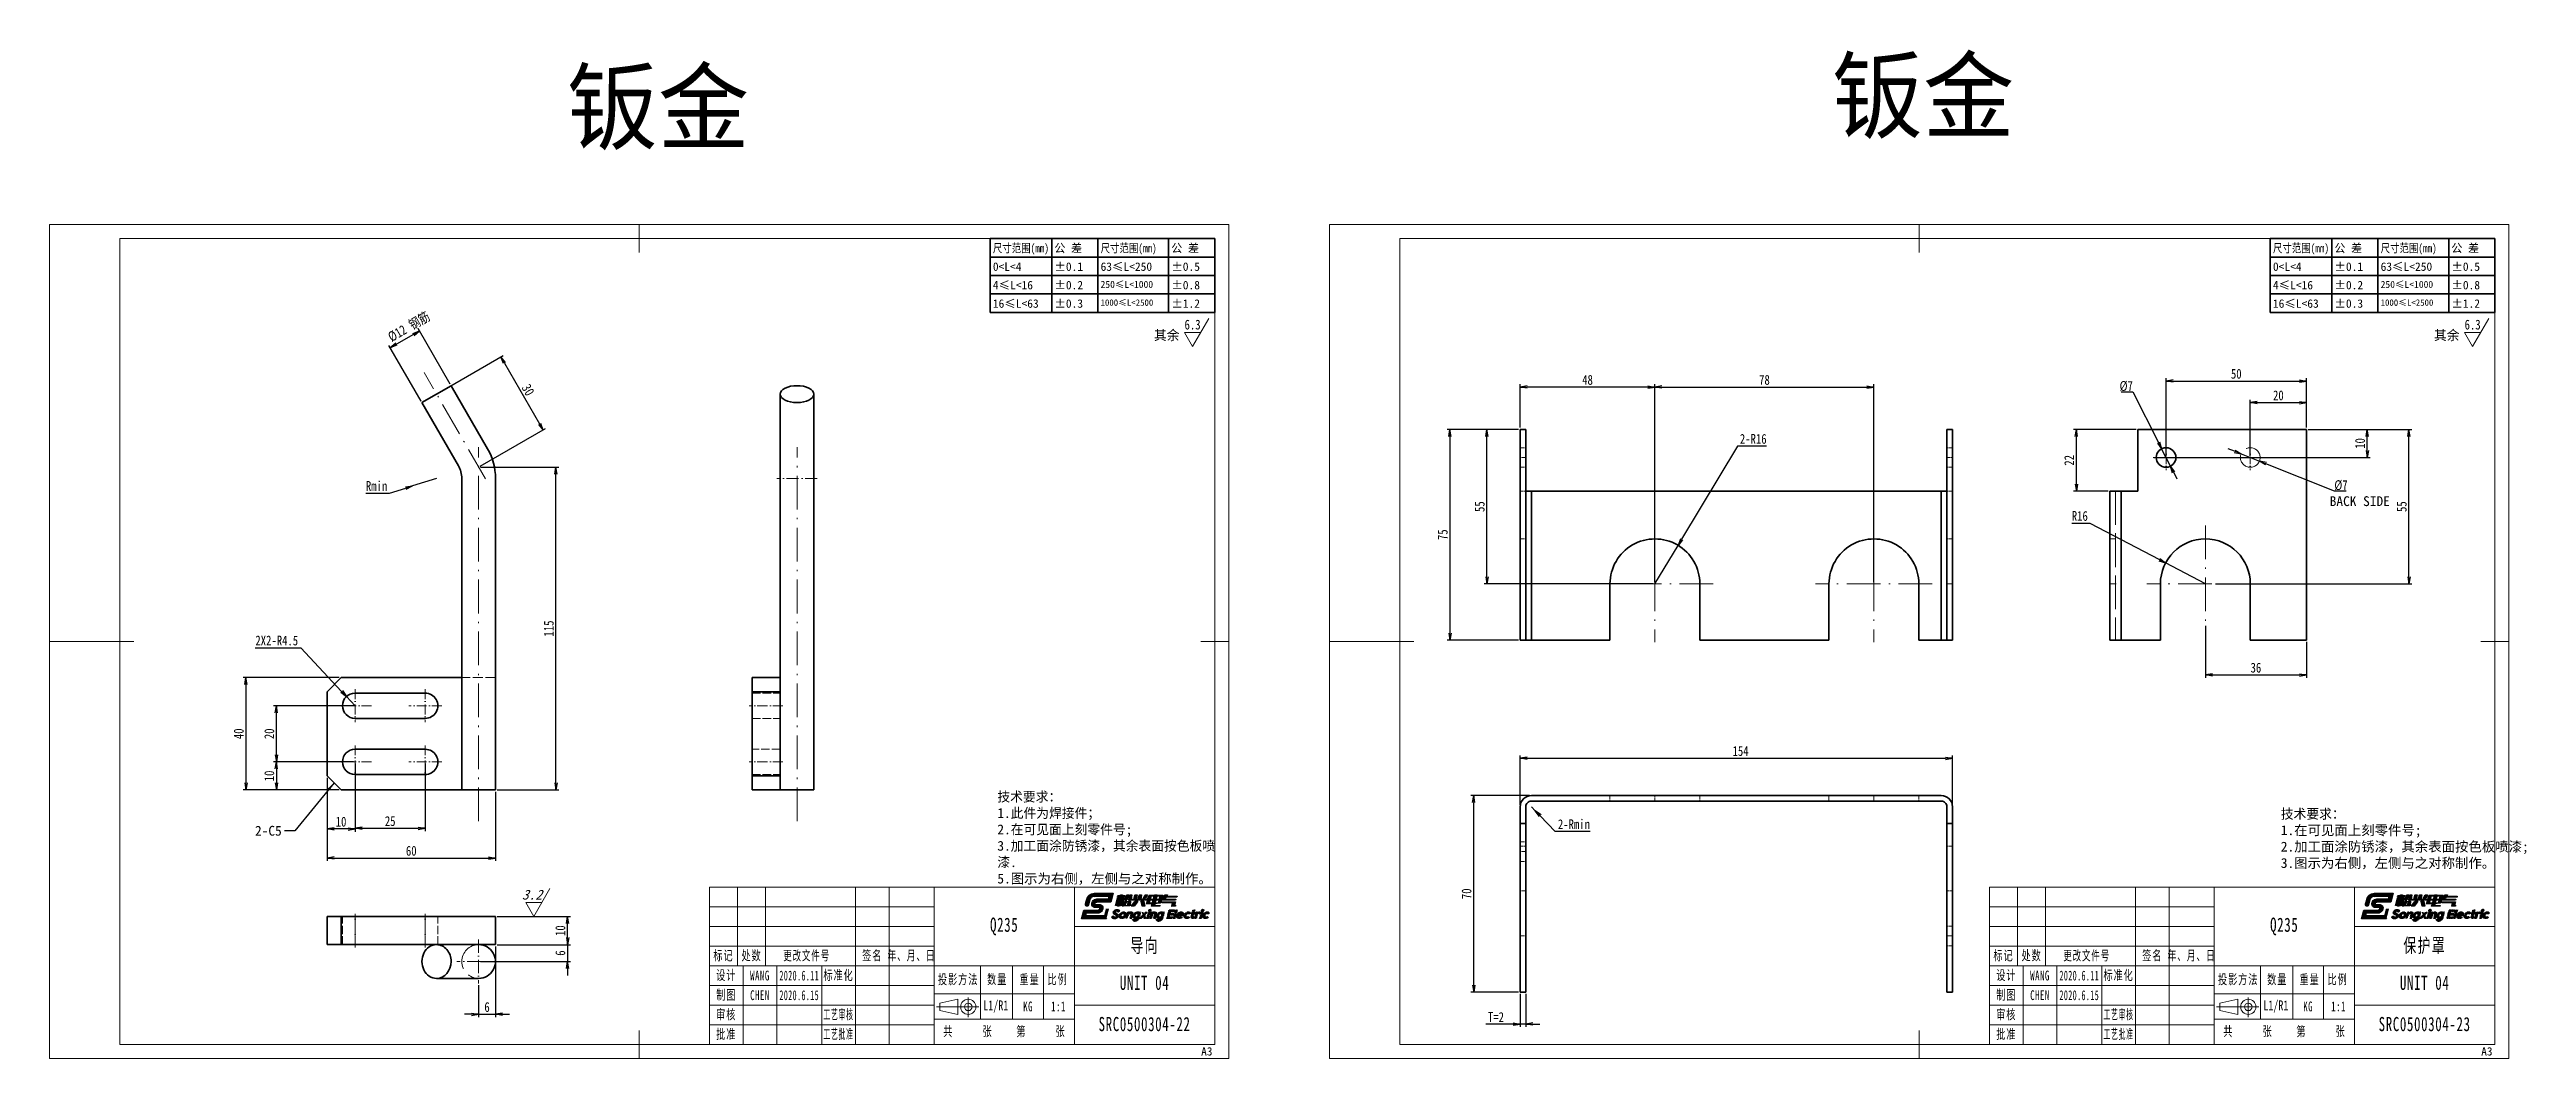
# Model space of a CAD drawing. Header units: millimetres. Extents: x -15766 to 80009, y -9701 to 15159.
# Drawn here: x -10149 to -9266, y 8886 to 9245 of the extents above; entities that cross this region are included whole.
import ezdxf
from ezdxf.enums import TextEntityAlignment as Align

# ---------------------------------------------------------------- set-up
doc = ezdxf.new("R2010")
doc.units = ezdxf.units.MM
for name, pattern in [('CENTER-HOKUTO_1', [16, 13, -1, 1, -1]), ('DASHDOT', [18.5, 12, -3, 0.5, -3]), ('DASHED', [15, 12, -3]), ('HIDDEN', [0.2, 0.1, -0.1]), ('HIDDEN-HOKUTO_1', [2, 1, -1])]:
    doc.linetypes.add(name, pattern=pattern)
doc.layers.get('DEFPOINTS').update_dxf_attribs({"lineweight": 18})
doc.layers.add('07', color=7, linetype='Continuous')
doc.layers.add('DRW0001_DXF_FORMAT', color=7, linetype='Continuous')
for name, color, linetype, lineweight in [('AM_7', 2, 'CENTER-HOKUTO_1', 18), ('AM_HID', 1, 'HIDDEN-HOKUTO_1', 18), ('AM_VIS', 7, 'Continuous', 18), ('CDRAFT0', 7, 'Continuous', 18), ('DIM', 253, 'Continuous', 20), ('title_frame', 7, 'Continuous', 18), ('word_dim', 9, 'Continuous', 18), ('尺寸线层', 3, 'Continuous', 18), ('标注线', 3, 'Continuous', 18), ('粗实线层', 7, 'Continuous', 35), ('粗实线层_1', 7, 'Continuous', 15), ('细实线层', 7, 'Continuous', 18)]:
    doc.layers.add(name, color=color, linetype=linetype, lineweight=lineweight)
doc.styles.add('DIM', font='', dxfattribs={"width": 0.8})
doc.styles.add('STYLE1', font='')
doc.styles.add('UserTxtStyle1', font='', dxfattribs={"width": 0.618357})
doc.styles.add('UserTxtStyle2', font='', dxfattribs={"width": 0.634692})
doc.styles.add('标准', font='', dxfattribs={"width": 0.667})
doc.styles.get('DIM').set_extended_font_data('NSimSun')
doc.styles.get('STYLE1').set_extended_font_data('宋体')
doc.styles.get('UserTxtStyle1').set_extended_font_data('宋体')
doc.styles.get('UserTxtStyle2').set_extended_font_data('宋体')
doc.styles.get('标准').set_extended_font_data('宋体')
doc.dimstyles.new('1-1', dxfattribs={"dimtxt": 3.5, "dimasz": 3, "dimexe": 1, "dimexo": 0, "dimgap": 1, "dimtad": 1, "dimdsep": 46, "dimtxsty": 'DIM', "dimblk": '_CAXARROW', "dimcen": 0, "dimdle": 6, "dimclrd": 256, "dimclre": 256, "dimclrt": 3, "dimazin": 2, "dimtfac": 0.707107, "dimtmove": 0, "dimatfit": 3, "dimfxl": 0, "dimfrac": 2, "dimtolj": 1, "dimarcsym": 0})
doc.dimstyles.new('1-1$0', dxfattribs={"dimtxt": 3.5, "dimasz": 2.5, "dimexe": 1, "dimexo": 0.625, "dimgap": 0.8, "dimtad": 1, "dimdsep": 46, "dimtxsty": 'DIM', "dimblk": 'OPEN', "dimcen": 0, "dimdle": 5, "dimclrd": 256, "dimclre": 256, "dimclrt": 3, "dimazin": 3, "dimtfac": 0.5, "dimtmove": 0, "dimatfit": 3, "dimldrblk": 'OPEN', "dimfxl": 0, "dimtolj": 1, "dimarcsym": 0})
doc.dimstyles.new('1-1$3', dxfattribs={"dimtxt": 3.5, "dimasz": 2.5, "dimexe": 1, "dimexo": 0.625, "dimgap": 0.3, "dimtad": 1, "dimtih": 1, "dimtoh": 1, "dimdsep": 46, "dimtxsty": 'DIM', "dimblk": 'OPEN', "dimcen": 0, "dimdle": 5, "dimclrd": 256, "dimclre": 256, "dimclrt": 3, "dimazin": 3, "dimtfac": 0.5, "dimtmove": 0, "dimatfit": 3, "dimldrblk": 'OPEN', "dimfxl": 0, "dimtolj": 1, "dimarcsym": 0})
doc.dimstyles.new('1-1$4', dxfattribs={"dimtxt": 3.5, "dimasz": 2.5, "dimexe": 1, "dimexo": 0.625, "dimgap": 0.8, "dimtad": 1, "dimtih": 1, "dimtoh": 1, "dimzin": 12, "dimdsep": 46, "dimtxsty": 'DIM', "dimblk": 'OPEN', "dimcen": 0, "dimdle": 5, "dimclrd": 256, "dimclre": 256, "dimclrt": 3, "dimazin": 3, "dimtfac": 0.5, "dimtmove": 0, "dimatfit": 3, "dimldrblk": 'OPEN', "dimfxl": 0, "dimtolj": 1, "dimarcsym": 0})

msp = doc.modelspace()

# ---------------------------------------------------------------- texts
at = {"layer": 'DIM', "color": 2, "style": 'DIM', "width": 0.8}
for p in [(-9738.69009, 9144.5456), (-9282.80148, 9144.5456)]:
    msp.add_attdef('6.3', text='0.0', height=3.5, dxfattribs=at).set_placement(p, align=Align.BOTTOM_RIGHT)
at = {"layer": 'title_frame', "color": 3, "char_height": 2.958904, "width": 5.8684932, "attachment_point": 7, "style": 'STYLE1'}
for insert in [(-9738.4864, 8886.97963), (-9282.59779, 8886.97963)]:
    msp.add_mtext('A3', dxfattribs=dict(at, insert=insert))
at = {"layer": 'word_dim', "color": 3}
for s, insert, char_height, width, attachment_point in [('钣金', (-9513.88064, 9241.34815), 25, 116.6634772, 1), ('钣金', (-9964.44114, 9237.32786), 25, 116.6634772, 1), ('\\A1;2-C5', (-10065.93239, 8965.26549), 3.5, 6, 9)]:
    msp.add_mtext(s, dxfattribs=dict(at, insert=insert, char_height=char_height, width=width, attachment_point=attachment_point))
at = {"layer": 'word_dim', "linetype": 'Continuous', "char_height": 3.5, "width": 10.860604, "attachment_point": 1}
for insert in [(-9755.3168, 9145.31145), (-9299.42819, 9145.31145)]:
    msp.add_mtext('{\\C3;其余}', dxfattribs=dict(at, insert=insert))
at = {"layer": 'word_dim', "color": 3, "insert": (-9336.56559, 9082.64764), "char_height": 3.5, "attachment_point": 7}
msp.add_mtext('BACK SIDE', dxfattribs=at)
at = {"layer": 'word_dim', "linetype": 'Continuous', "ltscale": 4, "char_height": 3.5, "attachment_point": 1}
for s, insert, width in [('{\\C3;技术要求：\\P1.此件为焊接件；\\P2.在可见面上刻零件号;\\P3.加工面涂防锈漆，其余表面按色板喷漆.\\P\\fNSimSun|b0|i0|c134|p49;5.图示为右侧，左侧与之对称制作。}', (-9811.07214, 8980.967), 78.6004832), ('{\\C3;技术要求：\\P\\fNSimSun|b0|i0|c134|p49;1\\fSimSun|b0|i0|c134|p49;.在可见面上刻零件号;\\P2.加工面涂防锈漆，其余表面按色板喷漆;\\P\\fNSimSun|b0|i0|c134|p49;3.图示为右侧，左侧与之对称制作。}', (-9353.97189, 8974.84475), 139.6035818)]:
    msp.add_mtext(s, dxfattribs=dict(at, insert=insert, width=width))
at = {"layer": '尺寸线层', "attachment_point": 5, "line_spacing_factor": 1.15057}
for s, insert, char_height, width, style in [('{\\T1.1;Q235}', (-9808.63196, 8932.97315), 5.0503058, 29.4580043, '标准'), ('{\\T1.1;Q235}', (-9352.74335, 8932.97315), 5.0503058, 29.4580043, '标准'), ('{\\T1.1;导向}', (-9758.63196, 8925.95389), 5.050306, 29.4580043, '标准'), ('{\\T1.1;保护罩}', (-9302.74335, 8925.95389), 5.0503058, 29.4580043, '标准'), ('\\T1.1;标记', (-9908.63196, 8922.47315), 3.5, 18, '标准'), ('\\T1.1;处数', (-9898.63196, 8922.47315), 3.5, 18, '标准'), ('\\T1.1;更改文件号', (-9878.99854, 8922.44916), 3.5, 30, 'UserTxtStyle1'), ('\\T1.1;签名', (-9855.63196, 8922.47315), 3.5, 22, '标准'), ('\\T1.1;年、月、日', (-9841.63196, 8922.47315), 3.5, 30, 'UserTxtStyle2'), ('\\T1.1;标记', (-9452.74335, 8922.47315), 3.5, 18, '标准'), ('\\T1.1;处数', (-9442.74335, 8922.47315), 3.5, 18, '标准'), ('\\T1.1;更改文件号', (-9423.10993, 8922.44916), 3.5, 30, 'UserTxtStyle1'), ('\\T1.1;签名', (-9399.74335, 8922.47315), 3.5, 22, '标准'), ('\\T1.1;年、月、日', (-9385.74335, 8922.47315), 3.5, 30, 'UserTxtStyle2'), ('\\T1.1;制图', (-9907.63196, 8908.47315), 3.5, 22, '标准'), ('\\T1.1;设计', (-9907.63196, 8915.47315), 3.5, 22, '标准'), ('{\\T1.1;WANG}', (-9895.63196, 8915.47315), 3.5, 22, '标准'), ('{\\T1.1;CHEN}', (-9895.63196, 8908.47315), 3.5, 22, '标准'), ('{\\W0.5;\\T1.1;2020.6.11}', (-9881.63196, 8915.47315), 3.5, 16, '标准'), ('{\\W0.5;\\T1.1;2020.6.15}', (-9881.63196, 8908.47315), 3.5, 16, '标准'), ('\\T1.1;标准化', (-9867.63196, 8915.47315), 3.5, 22, '标准'), ('\\T1.1;投影方法', (-9825.03696, 8913.97315), 3.5, 22, '标准'), ('\\T1.1;数量', (-9811.13196, 8913.97315), 3.5, 22, '标准'), ('\\T1.1;重量', (-9799.63196, 8913.97315), 3.5, 22, '标准'), ('\\T1.1;比例', (-9789.63196, 8913.97315), 3.5, 22, '标准'), ('{\\T1.1;UNIT 04}', (-9758.63196, 8912.88685), 5.0503058, 29.4580043, '标准'), ('\\T1.1;制图', (-9451.74335, 8908.47315), 3.5, 22, '标准'), ('\\T1.1;设计', (-9451.74335, 8915.47315), 3.5, 22, '标准'), ('{\\T1.1;WANG}', (-9439.74335, 8915.47315), 3.5, 22, '标准'), ('{\\T1.1;CHEN}', (-9439.74335, 8908.47315), 3.5, 22, '标准'), ('{\\W0.5;\\T1.1;2020.6.11}', (-9425.74335, 8915.47315), 3.5, 16, '标准'), ('{\\W0.5;\\T1.1;2020.6.15}', (-9425.74335, 8908.47315), 3.5, 16, '标准'), ('\\T1.1;标准化', (-9411.74335, 8915.47315), 3.5, 22, '标准'), ('\\T1.1;投影方法', (-9369.14835, 8913.97315), 3.5, 22, '标准'), ('\\T1.1;数量', (-9355.24335, 8913.97315), 3.5, 22, '标准'), ('\\T1.1;重量', (-9343.74335, 8913.97315), 3.5, 22, '标准'), ('\\T1.1;比例', (-9333.74335, 8913.97315), 3.5, 22, '标准'), ('{\\T1.1;UNIT 04}', (-9302.74335, 8912.88685), 5.0503058, 29.4580043, '标准'), ('\\T1.1;审核', (-9907.63196, 8901.47315), 3.5, 22, '标准'), ('{\\W0.5;\\T1.1;工艺审核}', (-9867.63196, 8901.47315), 3.5, 22, '标准'), ('{\\fFangSong|b0|i0|c134|p49;\\W0.75;\\C3;L1/R1}', (-9811.63196, 8904.47315), 3.5, 11, '标准'), ('{\\T1.1;KG}', (-9800.13196, 8904.47315), 3.5, 11, '标准'), ('\\T1.1;1:1', (-9789.29715, 8904.47315), 3.5, 10.6696195, '标准'), ('\\T1.1;审核', (-9451.74335, 8901.47315), 3.5, 22, '标准'), ('{\\W0.5;\\T1.1;工艺审核}', (-9411.74335, 8901.47315), 3.5, 22, '标准'), ('{\\fFangSong|b0|i0|c134|p49;\\W0.75;\\C3;L1/R1}', (-9355.74335, 8904.47315), 3.5, 11, '标准'), ('{\\T1.1;KG}', (-9344.24335, 8904.47315), 3.5, 11, '标准'), ('\\T1.1;1:1', (-9333.40854, 8904.47315), 3.5, 10.6696195, '标准'), ('{\\T1.1;批准}', (-9907.63196, 8894.47315), 3.5, 22, '标准'), ('{\\W0.5;\\T1.1;工艺批准}', (-9867.63196, 8894.47315), 3.5, 22, '标准'), ('\\T1.1;共', (-9828.56063, 8895.47315), 3.5, 8, '标准'), ('\\T1.1;张', (-9814.56063, 8895.47315), 3.5, 8, '标准'), ('\\T1.1;第', (-9802.52172, 8895.47315), 3.5, 8, '标准'), ('\\T1.1;张', (-9788.56063, 8895.47315), 3.5, 8, '标准'), ('{\\T1.1;SRC0500304-22}', (-9758.63196, 8898.18087), 5.0503058, 29.3737905, '标准'), ('{\\T1.1;批准}', (-9451.74335, 8894.47315), 3.5, 22, '标准'), ('{\\W0.5;\\T1.1;工艺批准}', (-9411.74335, 8894.47315), 3.5, 22, '标准'), ('\\T1.1;共', (-9372.67201, 8895.47315), 3.5, 8, '标准'), ('\\T1.1;张', (-9358.67201, 8895.47315), 3.5, 8, '标准'), ('\\T1.1;第', (-9346.63311, 8895.47315), 3.5, 8, '标准'), ('\\T1.1;张', (-9332.67201, 8895.47315), 3.5, 8, '标准'), ('{\\T1.1;SRC0500304-23}', (-9302.74335, 8898.18087), 5.0503058, 29.3737905, '标准')]:
    msp.add_mtext(s, dxfattribs=dict(at, insert=insert, char_height=char_height, width=width, style=style))

# ---------------------------------------------------------------- blocks, each defined once
blk = doc.blocks.new('*X1999')
at = {"layer": 'CDRAFT0'}
for p, q in [((420, 297), (0, 297)), ((0, 297), (0, 0)), ((420, 0), (420, 297)), ((0, 0), (420, 0))]:
    blk.add_line(p, q, dxfattribs=at)
at = {"layer": '粗实线层_1'}
for p, q in [((415, 292), (25, 292)), ((25, 292), (25, 5)), ((210, 297), (210, 287)), ((415, 5), (415, 292)), ((0, 148.5), (30, 148.5)), ((420, 148.5), (410, 148.5)), ((210, 0), (210, 10)), ((25, 5), (415, 5))]:
    blk.add_line(p, q, dxfattribs=at)
blk = doc.blocks.new('自由公差_1')
at = {"layer": '粗实线层'}
for p, q in [((-80, 0), (0, 0)), ((-80, 0), (-80, -26.3)), ((-58.08, 0), (-58.08, -26.3)), ((-41.64, 0), (-41.64, -26.3)), ((-16.44, 0), (-16.44, -26.3)), ((0, 0), (0, -26.3)), ((-80, -6.58), (0, -6.58)), ((-80, -13.15), (0, -13.15)), ((-80, -19.73), (0, -19.73)), ((-80, -26.3), (0, -26.3))]:
    blk.add_line(p, q, dxfattribs=at)
at = {"layer": '尺寸线层', "linetype": 'Continuous', "attachment_point": 1, "line_spacing_factor": 0.9}
for s, insert, char_height, width in [('{\\W0.8;尺寸范围(mm)}', (-79.04, -1.92), 3, 22.6032), ('0<L<4', (-79.04, -8.49), 3, 22.6032), ('公 差', (-57.12, -1.92), 3, 22.6032), ('%%P0.1', (-57.12, -8.49), 3, 12.7119), ('{\\W0.8;尺寸范围(mm)}', (-40.68, -1.92), 3, 22.6032), ('63≤L<250', (-40.68, -8.49), 3, 22.6032), ('公 差', (-15.48, -1.92), 3, 22.6032), ('%%P0.5', (-15.48, -8.49), 3, 12.5771), ('4≤L<16', (-79.04, -15.07), 3, 22.6032), ('%%P0.2', (-57.12, -15.07), 3, 12.4769), ('250≤L<1000', (-40.68, -15.07), 2.5, 22.6032), ('%%P0.8', (-15.48, -15.07), 3, 13.0759), ('16≤L<63', (-79.04, -21.64), 3, 22.6032), ('%%P0.3', (-57.12, -21.64), 3, 12.7119), ('1000≤L<2500', (-40.68, -21.64), 2.3, 22.6032), ('%%P1.2', (-15.48, -21.64), 3, 12.8764)]:
    blk.add_mtext(s, dxfattribs=dict(at, insert=insert, char_height=char_height, width=width))
blk = doc.blocks.new('SYMBOL_3_BL2', base_point=(178.14, 46.52))
at = {"layer": 'DRW0001_DXF_FORMAT', "linetype": 'Continuous'}
for color, points in [(1, [(162.92, 45.8), (162.76, 45.4), (157.05, 44.42), (155.36, 42.42), (156.19, 45.54), (161.17, 45.54), (161.4, 45.6), (161.64, 45.76), (162.94, 45.86)]), (1, [(163.36, 43.55), (164.22, 42.42), (155.36, 42.42), (157.05, 44.42), (156.81, 43.55)]), (1, [(158.18, 48.69), (157.82, 47.31), (157.7, 47.09), (157.52, 46.95), (157.28, 46.9), (157.13, 46.92), (156.92, 47.03), (156.77, 47.23), (156.73, 47.36), (156.74, 47.6), (156.92, 48.29), (156.92, 48.29), (156.94, 48.36), (158.3, 49.15), (158.18, 48.69)]), (1, [(158.72, 49.92), (158.47, 49.58), (158.3, 49.15), (156.94, 48.36), (157.23, 49.44), (157.37, 49.86), (159.37, 50.31), (159.02, 50.16)]), (1, [(161.58, 44.47), (161.17, 44.42), (157.05, 44.42), (162.76, 45.4), (162.49, 45.03), (162.38, 44.92), (161.99, 44.64)]), (1, [(159.74, 50.39), (159.37, 50.31), (157.37, 49.86), (157.63, 50.35), (157.98, 50.76), (159.89, 50.39)]), (1, [(159.87, 51.52), (159.98, 51.51), (166.64, 51.52), (165.81, 48.4), (164.95, 49.52), (165.18, 50.39), (159.89, 50.39), (157.98, 50.76), (158.42, 51.1), (158.89, 51.33), (159.39, 51.47), (159.84, 51.52)]), (1, [(160.36, 48.18), (160.27, 48.08), (160.15, 47.85), (159.01, 47.61), (159.05, 48.02), (159.06, 48.08), (159.08, 48.14), (160.83, 48.4), (160.6, 48.35)]), (1, [(160.12, 47.71), (160.15, 47.58), (159.09, 47.23), (159.01, 47.61), (160.15, 47.85), (160.14, 47.79)]), (1, [(160.42, 49.47), (160.83, 49.52), (164.95, 49.52), (165.81, 48.4), (160.83, 48.4), (159.08, 48.14), (159.24, 48.54), (159.51, 48.91), (159.62, 49.02), (160.01, 49.3)]), (1, [(162.47, 47.29), (162.73, 47.04), (162.91, 46.71), (162.99, 46.33), (162.95, 45.92), (162.94, 45.86), (161.64, 45.76), (161.73, 45.86), (161.85, 46.09), (161.86, 46.15), (161.87, 46.23), (161.85, 46.36), (161.76, 46.4), (161.69, 46.41), (160.3, 46.41), (159.91, 46.47), (159.87, 46.48), (159.53, 46.65), (159.27, 46.9), (159.09, 47.23), (160.15, 47.58), (160.24, 47.54), (160.3, 47.53), (161.7, 47.53), (162.09, 47.47), (162.13, 47.46)]), (5, [(168.43, 50.06), (168.43, 50.06), (168.8, 50.06), (168.04, 47.22), (167.94, 47.22), (167.47, 47.22), (167.56, 47.55), (168.19, 49.9), (168.2, 49.92), (168.22, 49.98), (168.27, 50.03), (168.32, 50.05)]), (5, [(169.91, 50.69), (169.82, 50.36), (169.82, 50.36), (168.9, 46.89), (168.18, 46.89), (169.1, 50.36), (168.19, 50.36), (169.91, 50.69)]), (5, [(169.19, 50.69), (169.27, 50.98), (169.99, 50.98), (169.91, 50.69), (168.19, 50.36), (168.28, 50.69)]), (5, [(170.16, 50.06), (170.16, 50.06), (170.53, 50.06), (169.86, 47.55), (169.21, 47.22), (169.91, 49.85), (169.91, 49.85), (169.93, 49.92), (169.96, 49.98), (170, 50.03), (170.05, 50.05)]), (5, [(169.99, 47.55), (169.9, 47.22), (169.78, 47.22), (169.31, 47.22), (169.21, 47.22), (169.86, 47.55)]), (5, [(170.04, 47.22), (170.73, 48.69), (171.52, 48.69), (170.83, 47.22), (169.95, 46.89), (170.04, 47.22)]), (5, [(171.89, 47.22), (171.99, 48.69), (172.77, 48.69), (172.68, 47.22), (169.95, 46.89), (170.83, 47.22)]), (5, [(170.82, 50.69), (170.79, 50.57), (170.75, 50.39), (170.74, 50.36), (170.49, 50.36), (170.12, 50.36), (170.04, 50.36), (170.08, 50.47), (170.12, 50.65), (170.13, 50.69), (170.38, 50.69), (170.75, 50.69)]), (5, [(171.88, 50.98), (171.88, 50.98), (172.23, 50.98), (171.48, 49.04), (171.47, 49.04), (170.7, 49.04), (170.83, 49.37), (171.32, 50.66), (171.34, 50.71), (171.39, 50.8), (171.44, 50.87), (171.51, 50.92), (171.59, 50.96), (171.67, 50.98), (171.74, 50.98)]), (5, [(172.91, 50.98), (172.91, 50.98), (173.31, 50.98), (173.05, 49.37), (172.21, 49.04), (172.45, 50.57), (172.45, 50.57), (172.48, 50.71), (172.54, 50.87), (172.67, 50.96), (172.81, 50.98)]), (5, [(182.28, 50.81), (182.19, 50.48), (182.19, 50.48), (181.9, 49.37), (172.21, 49.04), (180.05, 49.37), (180.18, 49.37), (180.7, 49.37), (180.98, 49.37), (181.17, 50.09), (181.27, 50.48), (180.52, 50.48), (180.11, 50.48), (179.92, 49.76), (179.82, 49.37), (178.9, 49.37), (179.18, 50.4), (179.2, 50.48), (179.2, 50.48), (179.2, 50.48), (179.21, 50.54), (179.29, 50.69), (179.43, 50.78), (182.28, 50.81)]), (5, [(181.9, 49.37), (181.81, 49.04), (181.81, 49.04), (181.56, 48.13), (178.48, 47.79), (179.48, 48.13), (180.24, 48.13), (180.65, 48.13), (180.8, 48.72), (180.89, 49.04), (180.37, 49.04), (180.09, 49.04), (179.86, 49.04), (179.73, 49.04), (178.57, 48.13), (178.81, 49.04), (173.57, 49.04), (173.45, 49.04), (172.99, 49.04), (172.42, 49.04), (172.21, 49.04), (181.9, 49.37)]), (5, [(180.05, 49.37), (172.21, 49.04), (173.05, 49.37), (173.54, 49.37), (173.66, 49.37), (178.9, 49.37), (178.9, 49.37), (179.82, 49.37)]), (5, [(175.43, 48.69), (174.94, 48.05), (174.18, 47.08), (174.04, 46.89), (173.67, 46.89), (173.1, 46.89), (172.99, 46.89), (173.48, 47.52), (174.24, 48.5), (174.38, 48.69), (174.75, 48.69), (175.32, 48.69)]), (5, [(175.19, 50.98), (174.97, 49.65), (174.97, 49.61), (174.13, 49.61), (174.11, 49.61), (174.26, 50.54), (174.27, 50.57), (174.27, 50.57), (174.27, 50.57), (174.29, 50.71), (174.29, 50.71), (174.31, 50.78), (174.34, 50.84), (174.38, 50.89), (174.42, 50.93), (174.48, 50.96), (174.54, 50.98), (174.63, 50.98), (174.82, 50.98), (174.83, 50.98), (174.83, 50.98), (174.83, 50.98), (175.18, 50.98)]), (5, [(176.77, 50.98), (176.57, 49.75), (176.54, 49.61), (175.78, 49.61), (175.69, 49.61), (175.83, 50.47), (175.84, 50.57), (175.87, 50.7), (175.87, 50.71), (175.89, 50.78), (175.92, 50.84), (175.95, 50.89), (176, 50.93), (176.06, 50.96), (176.12, 50.98), (176.2, 50.98), (176.29, 50.98), (176.3, 50.98), (176.3, 50.98), (176.3, 50.98), (176.72, 50.98)]), (5, [(177.5, 48.69), (177.65, 48.05), (177.89, 47.08), (177.93, 46.89), (177.59, 46.89), (177.05, 46.89), (176.95, 46.89), (176.8, 47.52), (176.56, 48.5), (176.52, 48.69), (176.86, 48.69), (177.4, 48.69)]), (5, [(178.42, 50.98), (178.43, 50.98), (178.83, 50.98), (178.2, 49.61), (177.34, 49.61), (177.83, 50.66), (177.85, 50.71), (177.89, 50.79), (177.95, 50.85), (178.01, 50.9), (178.08, 50.94), (178.16, 50.97), (178.24, 50.98), (178.26, 50.98)]), (5, [(179.57, 48.45), (179.48, 48.13), (178.48, 47.79), (178.57, 48.13), (178.57, 48.13), (179.73, 49.04)]), (5, [(181.56, 48.13), (181.47, 47.79), (181.47, 47.79), (180.31, 46.89), (180.56, 47.79), (178.48, 47.79), (181.56, 48.13)]), (5, [(181.36, 50.81), (181.41, 50.98), (182.33, 50.98), (182.28, 50.81), (179.43, 50.78), (179.82, 50.81), (180.2, 50.81)]), (5, [(183.4, 47.22), (183.31, 46.89), (181.23, 46.89), (180.55, 46.89), (180.31, 46.89), (181.47, 47.79), (181.32, 47.22)]), (5, [(188.91, 49.37), (188.82, 49.04), (183.88, 49.04), (183.64, 48.13), (181.7, 47.79), (181.78, 48.13), (182.72, 48.13), (182.97, 49.04), (182.03, 49.04), (183.97, 49.37)]), (5, [(184.36, 50.8), (184.27, 50.48), (184.27, 50.48), (183.97, 49.37), (182.03, 49.04), (182.12, 49.37), (183.06, 49.37), (183.35, 50.48), (182.41, 50.48), (182.5, 50.81), (184.36, 50.81)]), (5, [(188.8, 48.49), (188.47, 47.22), (187.48, 46.96), (187.8, 48.16), (183.98, 48.16), (184.07, 48.49), (187.89, 48.49), (188.42, 48.49)]), (5, [(185.35, 50.98), (185.73, 50.98), (185.94, 50.98), (185.45, 50.11), (185.19, 49.63), (184.6, 49.63), (184.28, 49.63), (184.66, 50.33), (184.83, 50.64), (184.87, 50.71), (184.93, 50.79), (184.99, 50.86), (185.06, 50.91), (185.14, 50.95), (185.22, 50.97), (185.3, 50.98), (185.31, 50.98), (185.34, 50.98)]), (5, [(189.45, 50.49), (189.41, 50.36), (189.36, 50.16), (189.35, 50.12), (188.06, 50.12), (186.07, 50.12), (185.69, 50.12), (185.76, 50.25), (185.87, 50.45), (185.89, 50.49), (187.14, 50.49), (189.08, 50.49)]), (5, [(188.94, 47.22), (188.85, 46.89), (188.38, 46.89), (187.46, 46.89), (187.48, 46.96), (188.47, 47.22)])]:
    blk.add_hatch(color=color, dxfattribs=at).paths.add_polyline_path(points)
at = {"layer": 'DRW0001_DXF_FORMAT', "linetype": 'HIDDEN'}
for points in [[(167.53, 45.02), (167.45, 44.93), (167.41, 44.83), (166.65, 44.66), (166.68, 44.83), (166.75, 45), (166.85, 45.17), (167.75, 45.14), (167.62, 45.09)], [(167.4, 44.74), (167.42, 44.65), (166.66, 44.51), (166.65, 44.66), (167.41, 44.83), (167.4, 44.78)], [(167.51, 44.56), (168.2, 44.1), (166.96, 44.06), (166.89, 44.11), (166.78, 44.23), (166.71, 44.36), (166.66, 44.51), (167.42, 44.65), (167.48, 44.58)], [(168.75, 45.5), (169.02, 45.2), (168.39, 44.77), (168.12, 45.06), (168.05, 45.12), (167.94, 45.15), (167.88, 45.16), (166.85, 45.17), (166.98, 45.33), (167.16, 45.48), (168.75, 45.5)], [(167.83, 45.76), (168.04, 45.77), (168.1, 45.77), (168.3, 45.75), (168.48, 45.69), (168.63, 45.61), (168.75, 45.5), (167.16, 45.48), (167.36, 45.6), (167.38, 45.61), (167.6, 45.7)], [(169.73, 44.11), (169.65, 44.04), (168.89, 43.87), (168.98, 44.06), (169.91, 44.22), (169.82, 44.17)], [(170.01, 44.25), (169.91, 44.22), (168.98, 44.06), (169.1, 44.23), (170.19, 44.28), (170.1, 44.28)], [(170.17, 44.88), (170.36, 44.89), (170.54, 44.88), (170.7, 44.84), (170.85, 44.78), (170.97, 44.69), (171.08, 44.59), (171.17, 44.47), (171.23, 44.33), (171.27, 44.17), (171.29, 44.01), (171.27, 43.83), (171.24, 43.69), (171.18, 43.51), (171.09, 43.32), (170.97, 43.15), (170.82, 42.98), (169.87, 43.1), (169.97, 43.1), (170.06, 43.12), (170.16, 43.16), (170.25, 43.21), (170.34, 43.27), (170.42, 43.34), (170.49, 43.42), (170.55, 43.51), (170.6, 43.6), (170.63, 43.69), (170.64, 43.76), (170.65, 43.84), (170.64, 43.93), (170.62, 44), (170.59, 44.07), (170.55, 44.13), (170.5, 44.18), (170.43, 44.22), (170.4, 44.24), (170.36, 44.26), (170.28, 44.28), (170.19, 44.28), (169.1, 44.23), (169.24, 44.4), (169.41, 44.54), (169.41, 44.55), (169.6, 44.67), (169.79, 44.77), (169.98, 44.84)], [(173.38, 44.81), (173.48, 44.73), (172.47, 44.29), (172.36, 44.22), (172.29, 44.15), (172.22, 44.05), (171.18, 42.54), (171.82, 44.92), (172.38, 44.74), (172.38, 44.74), (172.5, 44.8), (173.33, 44.84)], [(172.69, 44.34), (172.58, 44.33), (172.47, 44.29), (173.48, 44.73), (173.56, 44.63), (173.62, 44.51), (173.65, 44.38), (173.66, 44.24), (173.64, 44.08), (173.63, 44.04), (172.99, 43.97), (173, 44.07), (172.98, 44.16), (172.93, 44.23), (172.87, 44.29), (172.83, 44.31), (172.79, 44.33)], [(172.82, 44.91), (172.98, 44.92), (173.13, 44.91), (173.27, 44.87), (173.33, 44.84), (172.5, 44.8), (172.66, 44.87)], [(174.74, 44.16), (174.65, 44.1), (173.86, 43.89), (173.97, 44.1), (174.11, 44.3), (175.02, 44.27), (174.93, 44.25), (174.83, 44.21)], [(175.78, 44.73), (176.41, 44.91), (175.82, 42.7), (175.81, 42.7), (175.46, 43.5), (175.51, 43.59), (175.54, 43.68), (175.55, 43.75), (175.56, 43.83), (175.55, 43.92), (175.54, 43.99), (175.5, 44.06), (175.46, 44.12), (175.41, 44.17), (175.35, 44.22), (175.28, 44.25), (175.2, 44.27), (175.11, 44.27), (174.11, 44.3), (174.29, 44.48), (174.43, 44.6), (174.63, 44.72), (175.76, 44.74)], [(175.44, 44.87), (175.61, 44.82), (175.76, 44.74), (174.63, 44.72), (174.85, 44.81), (175.05, 44.87), (175.25, 44.89), (175.35, 44.88)], [(177.65, 44.26), (178.2, 44.83), (178.88, 44.83), (177.86, 43.78), (175.98, 42.53), (177.18, 43.78)], [(179.22, 44.74), (179.55, 44.83), (179.88, 44.92), (179.56, 43.73), (179.24, 42.54), (178.93, 42.54), (178.62, 42.54), (178.92, 43.64), (179.22, 44.74), (179.22, 44.74)], [(179.96, 45.75), (180, 45.73), (180.04, 45.69), (180.07, 45.65), (180.09, 45.61), (180.1, 45.56), (180.1, 45.51), (180.1, 45.45), (180.09, 45.41), (180.07, 45.35), (180.04, 45.29), (180, 45.23), (179.96, 45.18), (179.9, 45.13), (179.37, 45.12), (179.34, 45.16), (179.32, 45.2), (179.31, 45.25), (179.3, 45.3), (179.31, 45.36), (179.32, 45.41), (179.34, 45.46), (179.37, 45.52), (179.4, 45.58), (179.45, 45.63), (179.5, 45.68), (179.5, 45.68), (179.56, 45.72), (179.62, 45.75), (179.94, 45.77)], [(179.9, 45.13), (179.84, 45.09), (179.78, 45.06), (179.72, 45.04), (179.66, 45.02), (179.6, 45.02), (179.54, 45.02), (179.49, 45.04), (179.44, 45.06), (179.4, 45.08), (179.37, 45.12), (179.9, 45.13)], [(181.81, 44.81), (181.91, 44.73), (180.89, 44.29), (180.79, 44.22), (180.72, 44.15), (180.64, 44.05), (179.6, 42.54), (180.24, 44.92), (180.81, 44.74), (180.81, 44.74), (180.92, 44.8), (181.75, 44.84)], [(179.75, 45.79), (179.81, 45.79), (179.86, 45.79), (179.92, 45.77), (179.94, 45.77), (179.62, 45.75), (179.69, 45.77)], [(181.11, 44.34), (181, 44.33), (180.89, 44.29), (181.91, 44.73), (181.99, 44.63), (182.04, 44.51), (182.08, 44.38), (182.08, 44.24), (182.06, 44.08), (182.05, 44.04), (181.42, 43.97), (181.42, 44.07), (181.4, 44.16), (181.36, 44.23), (181.29, 44.29), (181.25, 44.31), (181.21, 44.33)], [(181.25, 44.91), (181.4, 44.92), (181.55, 44.91), (181.69, 44.87), (181.75, 44.84), (180.92, 44.8), (181.08, 44.87)], [(183.16, 44.16), (183.07, 44.1), (182.28, 43.89), (182.39, 44.1), (182.54, 44.3), (183.44, 44.27), (183.35, 44.25), (183.26, 44.21)], [(184.2, 44.73), (184.84, 44.91), (184.24, 42.7), (184.24, 42.7), (183.89, 43.5), (183.93, 43.59), (183.96, 43.68), (183.98, 43.75), (183.98, 43.83), (183.98, 43.92), (183.96, 43.99), (183.93, 44.06), (183.89, 44.12), (183.83, 44.17), (183.77, 44.22), (183.7, 44.25), (183.62, 44.27), (183.53, 44.27), (182.54, 44.3), (182.71, 44.48), (182.85, 44.6), (183.06, 44.72), (184.19, 44.74)], [(183.87, 44.87), (184.04, 44.82), (184.19, 44.74), (183.06, 44.72), (183.27, 44.81), (183.48, 44.87), (183.68, 44.89), (183.77, 44.88)], [(188.51, 45.64), (188.35, 45.03), (187.04, 45.03), (185.76, 42.54), (186.59, 45.64), (186.73, 45.64)], [(188.18, 44.39), (188.01, 43.78), (186.71, 43.78), (185.76, 42.54), (187.04, 45.03), (186.87, 44.39)], [(189.49, 45.64), (189.08, 44.09), (188.66, 42.54), (188.35, 42.54), (188.04, 42.54), (188.43, 43.99), (188.83, 45.45), (189.16, 45.55), (189.49, 45.64), (189.49, 45.64)], [(191.57, 44.55), (191.57, 44.55), (191.65, 44.42), (191.7, 44.27), (191.74, 44.12), (191.74, 43.95), (191.72, 43.77), (189.28, 43.69), (189.34, 43.87), (189.43, 44.05), (190.09, 44.02), (190.03, 43.96), (190.86, 43.96), (191.09, 43.96), (191.08, 44.01), (191.05, 44.06), (191.02, 44.11), (191.02, 44.11), (191.02, 44.11), (191.02, 44.11), (191.02, 44.11), (191, 44.14), (190.95, 44.18), (190.9, 44.21), (190.85, 44.24), (190.82, 44.25), (190.79, 44.26), (190.72, 44.28), (190.65, 44.28), (189.55, 44.23), (189.69, 44.39), (189.86, 44.54), (191.57, 44.55)], [(190.42, 44.24), (190.34, 44.21), (189.43, 44.05), (189.55, 44.23), (190.65, 44.28), (190.57, 44.28), (190.5, 44.26)], [(190.15, 44.09), (190.09, 44.02), (189.43, 44.05), (190.34, 44.21), (190.26, 44.17), (190.19, 44.12)], [(191.3, 44.78), (191.42, 44.7), (191.53, 44.59), (191.57, 44.55), (189.86, 44.54), (189.87, 44.55), (190.05, 44.67), (190.24, 44.77), (191.23, 44.81)], [(190.63, 44.88), (190.81, 44.89), (190.99, 44.88), (191.15, 44.84), (191.23, 44.81), (190.24, 44.77), (190.44, 44.84)], [(192.76, 44.05), (192.66, 43.94), (192.59, 43.82), (192.54, 43.69), (191.89, 43.52), (191.93, 43.69), (191.99, 43.87), (192.08, 44.05), (192.9, 44.16), (192.78, 44.07)], [(193.04, 44.23), (192.9, 44.16), (192.08, 44.05), (192.19, 44.22), (192.34, 44.39), (193.3, 44.28), (193.17, 44.27)], [(193.94, 44.78), (194.07, 44.7), (194.18, 44.6), (194.22, 44.55), (193.67, 44.11), (193.61, 44.17), (193.52, 44.23), (193.47, 44.25), (193.42, 44.27), (193.3, 44.28), (192.34, 44.39), (192.5, 44.53), (192.53, 44.56), (192.71, 44.68), (192.9, 44.77), (193.87, 44.82)], [(193.28, 44.88), (193.46, 44.89), (193.64, 44.88), (193.8, 44.84), (193.87, 44.82), (192.9, 44.77), (193.09, 44.84)], [(195.04, 45.45), (195.71, 45.64), (195.5, 44.84), (194.37, 44.23), (194.53, 44.84), (194.88, 44.84)], [(195.87, 44.84), (195.7, 44.23), (195.33, 44.23), (194.45, 43.23), (194.72, 44.23), (194.37, 44.23), (195.5, 44.84)], [(195.09, 43.24), (195.12, 43.19), (195.17, 43.16), (194.42, 43.03), (194.43, 43.17), (194.45, 43.23), (194.45, 43.23), (194.45, 43.23), (194.45, 43.23), (195.33, 44.23), (195.09, 43.32), (195.09, 43.32), (195.08, 43.3)], [(197.27, 44.91), (197.42, 44.92), (197.56, 44.91), (197.68, 44.88), (197.5, 44.22), (197.5, 44.22), (197.47, 44.19), (197.4, 44.19), (197.4, 44.2), (197.39, 44.2), (197.36, 44.24), (197.3, 44.29), (197.22, 44.33), (197.17, 44.34), (197.12, 44.34), (197.02, 44.33), (196.91, 44.29), (196.81, 44.23), (196.8, 44.22), (196.71, 44.13), (195.61, 42.54), (196.25, 44.92), (196.82, 44.74), (196.82, 44.73), (196.95, 44.81), (197.11, 44.87)], [(196.6, 43.9), (196.45, 43.35), (196.44, 43.35), (196.23, 42.54), (195.61, 42.54), (196.71, 44.13), (196.64, 44.03), (196.6, 43.93)], [(198, 44.74), (198.34, 44.83), (198.67, 44.92), (198.35, 43.73), (198.03, 42.54), (197.72, 42.54), (197.41, 42.54), (197.71, 43.64), (198, 44.74), (198, 44.74)], [(198.75, 45.75), (198.79, 45.73), (198.83, 45.69), (198.85, 45.65), (198.87, 45.61), (198.89, 45.56), (198.89, 45.51), (198.89, 45.45), (198.88, 45.41), (198.86, 45.35), (198.83, 45.29), (198.79, 45.23), (198.74, 45.18), (198.69, 45.13), (198.16, 45.12), (198.13, 45.16), (198.11, 45.2), (198.09, 45.25), (198.09, 45.3), (198.09, 45.36), (198.1, 45.41), (198.12, 45.46), (198.15, 45.52), (198.19, 45.58), (198.24, 45.63), (198.29, 45.68), (198.29, 45.68), (198.35, 45.72), (198.41, 45.75), (198.73, 45.77)], [(198.69, 45.13), (198.63, 45.09), (198.57, 45.06), (198.51, 45.04), (198.45, 45.02), (198.39, 45.02), (198.33, 45.02), (198.28, 45.04), (198.25, 45.05), (198.23, 45.06), (198.19, 45.08), (198.16, 45.12), (198.69, 45.13)], [(198.53, 45.79), (198.59, 45.79), (198.65, 45.79), (198.7, 45.77), (198.73, 45.77), (198.41, 45.75), (198.47, 45.77)], [(199.46, 44.05), (199.36, 43.94), (199.29, 43.82), (199.24, 43.69), (198.59, 43.52), (198.63, 43.69), (198.69, 43.87), (198.78, 44.05), (199.61, 44.16), (199.48, 44.07)], [(199.74, 44.23), (199.61, 44.16), (198.78, 44.05), (198.9, 44.22), (199.04, 44.39), (200, 44.28), (199.87, 44.27)], [(200.64, 44.78), (200.77, 44.7), (200.88, 44.6), (200.92, 44.55), (200.37, 44.11), (200.31, 44.17), (200.22, 44.23), (200.12, 44.27), (200, 44.28), (199.04, 44.39), (199.2, 44.53), (199.23, 44.56), (199.41, 44.68), (199.6, 44.77), (200.57, 44.82)], [(199.98, 44.88), (200.16, 44.89), (200.34, 44.88), (200.5, 44.84), (200.57, 44.82), (199.6, 44.77), (199.79, 44.84)], [(167.05, 43.08), (167.05, 43.08), (167.13, 43.03), (166.42, 42.65), (166.06, 43.04), (166.69, 43.47), (166.85, 43.3)], [(167.29, 42.99), (167.42, 43.01), (168.33, 42.98), (166.42, 42.65), (167.13, 43.03), (167.23, 42.99)], [(168.02, 42.67), (167.81, 42.55), (167.79, 42.53), (167.57, 42.45), (167.35, 42.39), (167.13, 42.38), (167.08, 42.38), (166.87, 42.4), (166.69, 42.46), (166.54, 42.54), (166.42, 42.65), (166.42, 42.65), (168.33, 42.98), (168.19, 42.82)], [(168.21, 44.09), (168.28, 44.04), (167.66, 43.59), (166.97, 44.05), (166.97, 44.05), (166.96, 44.06), (166.96, 44.06), (168.2, 44.1), (168.2, 44.1), (168.22, 44.09)], [(168.51, 43.64), (168.52, 43.48), (168.49, 43.31), (168.43, 43.14), (168.33, 42.98), (167.42, 43.01), (167.55, 43.06), (167.64, 43.12), (167.72, 43.22), (167.77, 43.31), (167.78, 43.36), (167.78, 43.41), (167.75, 43.5), (167.69, 43.57), (167.66, 43.59), (168.28, 44.04), (168.39, 43.92), (168.47, 43.79)], [(169.42, 43.62), (169.42, 43.54), (168.78, 43.37), (168.79, 43.55), (169.44, 43.69)], [(169.44, 43.38), (169.47, 43.31), (168.79, 43.2), (168.78, 43.37), (169.42, 43.54), (169.42, 43.45)], [(169.47, 43.78), (169.44, 43.69), (168.79, 43.55), (168.82, 43.69), (169.52, 43.87)], [(169.52, 43.25), (169.57, 43.2), (168.83, 43.05), (168.79, 43.2), (169.47, 43.31)], [(169.57, 43.96), (169.52, 43.87), (168.82, 43.69), (168.89, 43.87), (169.65, 44.04)], [(169.87, 43.1), (170.82, 42.98), (170.66, 42.83), (168.99, 42.79), (168.9, 42.91), (168.83, 43.05), (169.57, 43.2), (169.63, 43.15), (169.67, 43.14), (169.71, 43.12), (169.79, 43.1)], [(170.66, 42.83), (170.47, 42.71), (170.28, 42.61), (170.09, 42.54), (169.9, 42.5), (169.71, 42.48), (169.53, 42.5), (169.37, 42.54), (169.22, 42.6), (169.09, 42.68), (168.99, 42.79), (170.66, 42.83)], [(173.63, 44.04), (173.63, 44.04), (173.22, 42.54), (172.61, 42.54), (172.84, 43.38), (172.99, 43.96), (172.99, 43.96), (172.99, 43.97), (173.63, 44.04)], [(173.5, 42.2), (174.07, 42.36), (174.13, 42.27), (174.22, 42.2), (173.53, 42.06)], [(174.47, 42.13), (174.56, 42.13), (175.47, 42.04), (175.31, 41.87), (175.13, 41.74), (174.93, 41.63), (174.71, 41.56), (174.49, 41.52), (174.35, 41.52), (174.16, 41.53), (174.07, 41.56), (173.99, 41.58), (173.84, 41.67), (173.71, 41.77), (173.61, 41.91), (173.53, 42.06), (174.22, 42.2), (174.34, 42.15)], [(174.35, 43.61), (174.34, 43.53), (173.73, 43.39), (173.76, 43.6), (174.36, 43.68)], [(174.35, 43.44), (174.37, 43.37), (173.75, 43.2), (173.73, 43.39), (174.34, 43.53)], [(174.44, 43.24), (174.49, 43.19), (173.79, 43.02), (173.75, 43.2), (174.37, 43.37), (174.4, 43.3)], [(174.4, 43.77), (174.36, 43.68), (173.76, 43.6), (173.78, 43.68), (174.44, 43.86)], [(174.5, 43.95), (174.44, 43.86), (173.78, 43.68), (173.86, 43.89), (174.65, 44.1), (174.57, 44.03)], [(174.79, 43.09), (174.88, 43.09), (174.98, 43.11), (175.07, 43.15), (175.16, 43.2), (175.25, 43.26), (175.33, 43.33), (175.4, 43.41), (175.46, 43.5), (175.81, 42.7), (175.73, 42.45), (175.61, 42.23), (175.47, 42.04), (174.56, 42.13), (174.72, 42.17), (174.86, 42.23), (174.99, 42.33), (175.09, 42.45), (175.14, 42.53), (175.17, 42.61), (174.09, 42.62), (173.97, 42.73), (173.86, 42.86), (173.79, 43.02), (174.49, 43.19), (174.56, 43.14), (174.63, 43.11), (174.71, 43.09)], [(175.01, 42.55), (174.8, 42.49), (174.6, 42.48), (174.41, 42.49), (174.33, 42.51), (174.24, 42.54), (174.09, 42.62), (175.17, 42.61)], [(177.39, 43.29), (176.65, 42.53), (175.98, 42.53), (177.86, 43.78), (178.39, 42.53), (177.72, 42.53)], [(180.43, 43.35), (180.22, 42.54), (179.6, 42.54), (180.64, 44.05), (180.6, 43.95), (180.45, 43.4)], [(182.05, 44.04), (182.05, 44.04), (181.65, 42.54), (181.03, 42.54), (181.21, 43.2), (181.42, 43.96), (181.42, 43.96), (181.42, 43.97), (182.05, 44.04)], [(181.92, 42.2), (182.5, 42.36), (182.56, 42.27), (182.65, 42.2), (181.96, 42.06)], [(182.9, 42.13), (182.99, 42.13), (183.9, 42.04), (183.74, 41.87), (183.55, 41.74), (183.35, 41.63), (183.14, 41.56), (182.91, 41.52), (182.77, 41.52), (182.58, 41.53), (182.49, 41.56), (182.41, 41.58), (182.26, 41.67), (182.13, 41.77), (182.03, 41.91), (181.96, 42.06), (182.65, 42.2), (182.76, 42.15)], [(182.77, 43.61), (182.77, 43.53), (182.16, 43.39), (182.18, 43.6), (182.79, 43.68)], [(182.77, 43.44), (182.79, 43.37), (182.17, 43.2), (182.16, 43.39), (182.77, 43.53)], [(182.86, 43.24), (182.92, 43.19), (182.21, 43.02), (182.17, 43.2), (182.79, 43.37), (182.82, 43.3)], [(182.82, 43.77), (182.79, 43.68), (182.18, 43.6), (182.2, 43.68), (182.86, 43.86)], [(182.92, 43.95), (182.86, 43.86), (182.2, 43.68), (182.28, 43.89), (183.07, 44.1), (182.99, 44.03)], [(183.22, 43.09), (183.31, 43.09), (183.4, 43.11), (183.49, 43.15), (183.59, 43.2), (183.68, 43.26), (183.76, 43.33), (183.83, 43.41), (183.89, 43.5), (184.24, 42.7), (184.15, 42.45), (184.04, 42.23), (183.9, 42.04), (182.99, 42.13), (183.14, 42.17), (183.29, 42.23), (183.41, 42.33), (183.51, 42.45), (183.56, 42.53), (183.6, 42.61), (182.52, 42.62), (182.39, 42.73), (182.29, 42.86), (182.21, 43.02), (182.92, 43.19), (182.98, 43.14), (183.05, 43.11), (183.13, 43.09)], [(183.44, 42.55), (183.23, 42.49), (183.03, 42.48), (182.84, 42.49), (182.75, 42.51), (182.67, 42.54), (182.52, 42.62), (183.6, 42.61)], [(187.84, 43.15), (187.68, 42.54), (186.37, 42.54), (185.89, 42.54), (185.76, 42.54), (186.71, 43.78), (186.54, 43.15)], [(191.7, 43.69), (191.64, 43.51), (189.88, 43.47), (189.23, 43.37), (189.25, 43.54), (189.28, 43.69), (191.7, 43.69)], [(189.9, 43.38), (189.94, 43.29), (189.25, 43.2), (189.23, 43.37), (189.88, 43.47)], [(190.01, 43.21), (190.1, 43.15), (189.29, 43.05), (189.25, 43.2), (189.94, 43.29)], [(190.33, 43.1), (190.46, 43.11), (190.59, 43.15), (190.72, 43.22), (190.79, 43.27), (191.11, 42.84), (189.44, 42.79), (189.35, 42.91), (189.29, 43.05), (190.1, 43.15), (190.21, 43.11)], [(191.11, 42.83), (190.92, 42.71), (190.73, 42.61), (190.54, 42.54), (190.35, 42.5), (190.16, 42.48), (189.99, 42.5), (189.82, 42.54), (189.68, 42.6), (189.55, 42.68), (189.44, 42.79), (191.11, 42.84)], [(192.52, 43.6), (192.52, 43.48), (191.88, 43.35), (191.89, 43.52), (192.54, 43.69)], [(192.55, 43.38), (192.59, 43.28), (191.9, 43.18), (191.88, 43.35), (192.52, 43.48)], [(192.66, 43.2), (192.75, 43.15), (191.94, 43.03), (191.9, 43.18), (192.59, 43.28)], [(192.98, 43.1), (193.11, 43.11), (193.24, 43.15), (193.37, 43.22), (193.44, 43.27), (193.76, 42.84), (192.1, 42.78), (192.01, 42.9), (191.94, 43.03), (192.75, 43.15), (192.86, 43.11)], [(193.74, 42.82), (193.56, 42.7), (193.37, 42.6), (193.18, 42.54), (193, 42.5), (192.81, 42.48), (192.64, 42.5), (192.48, 42.54), (192.33, 42.6), (192.21, 42.68), (192.1, 42.78), (193.76, 42.84)], [(195.21, 43.16), (195.3, 43.17), (195.34, 43.19), (195.2, 42.64), (195.16, 42.51), (195.16, 42.49), (194.99, 42.49), (194.85, 42.51), (194.73, 42.55), (194.63, 42.61), (194.54, 42.69), (194.48, 42.79), (194.44, 42.9), (194.42, 43.03), (195.17, 43.16)], [(199.23, 43.6), (199.22, 43.48), (198.58, 43.35), (198.59, 43.52), (199.24, 43.69)], [(199.25, 43.38), (199.3, 43.28), (198.6, 43.18), (198.58, 43.35), (199.22, 43.48)], [(199.36, 43.2), (199.45, 43.15), (198.65, 43.03), (198.6, 43.18), (199.3, 43.28)], [(199.68, 43.1), (199.81, 43.11), (199.94, 43.15), (200.07, 43.22), (200.15, 43.27), (200.46, 42.84), (198.8, 42.78), (198.71, 42.9), (198.65, 43.03), (199.45, 43.15), (199.56, 43.11)], [(200.44, 42.82), (200.26, 42.7), (200.08, 42.6), (199.88, 42.54), (199.7, 42.5), (199.51, 42.48), (199.34, 42.5), (199.18, 42.54), (199.03, 42.6), (198.91, 42.68), (198.8, 42.78), (200.46, 42.84)]]:
    blk.add_hatch(color=8, dxfattribs=at).paths.add_polyline_path(points)
at = {"layer": 'DRW0001_DXF_FORMAT', "color": 1, "linetype": 'Continuous'}
for points in [[(162.92, 45.8), (162.76, 45.4), (157.05, 44.42), (155.36, 42.42), (156.19, 45.54), (161.17, 45.54), (161.4, 45.6), (161.64, 45.76), (162.94, 45.86), (162.92, 45.8)], [(163.36, 43.55), (164.22, 42.42), (155.36, 42.42), (157.05, 44.42), (156.81, 43.55), (163.36, 43.55)], [(158.18, 48.69), (157.82, 47.31), (157.7, 47.09), (157.52, 46.95), (157.28, 46.9), (157.13, 46.92), (156.92, 47.03), (156.77, 47.23), (156.73, 47.36), (156.74, 47.6), (156.92, 48.29), (156.92, 48.29), (156.94, 48.36), (158.3, 49.15), (158.18, 48.69), (158.18, 48.69)], [(158.72, 49.92), (158.47, 49.58), (158.3, 49.15), (156.94, 48.36), (157.23, 49.44), (157.37, 49.86), (159.37, 50.31), (159.02, 50.16), (158.72, 49.92)], [(161.58, 44.47), (161.17, 44.42), (157.05, 44.42), (162.76, 45.4), (162.49, 45.03), (162.38, 44.92), (161.99, 44.64), (161.58, 44.47)], [(159.74, 50.39), (159.37, 50.31), (157.37, 49.86), (157.63, 50.35), (157.98, 50.76), (159.89, 50.39), (159.74, 50.39)], [(159.87, 51.52), (159.98, 51.51), (166.64, 51.52), (165.81, 48.4), (164.95, 49.52), (165.18, 50.39), (159.89, 50.39), (157.98, 50.76), (158.42, 51.1), (158.89, 51.33), (159.39, 51.47), (159.84, 51.52), (159.87, 51.52)], [(160.36, 48.18), (160.27, 48.08), (160.15, 47.85), (159.01, 47.61), (159.05, 48.02), (159.06, 48.08), (159.08, 48.14), (160.83, 48.4), (160.6, 48.35), (160.36, 48.18)], [(160.12, 47.71), (160.15, 47.58), (159.09, 47.23), (159.01, 47.61), (160.15, 47.85), (160.14, 47.79), (160.12, 47.71)], [(160.42, 49.47), (160.83, 49.52), (164.95, 49.52), (165.81, 48.4), (160.83, 48.4), (159.08, 48.14), (159.24, 48.54), (159.51, 48.91), (159.62, 49.02), (160.01, 49.3), (160.42, 49.47)], [(162.47, 47.29), (162.73, 47.04), (162.91, 46.71), (162.99, 46.33), (162.95, 45.92), (162.94, 45.86), (161.64, 45.76), (161.73, 45.86), (161.85, 46.09), (161.86, 46.15), (161.87, 46.23), (161.85, 46.36), (161.76, 46.4), (161.69, 46.41), (160.3, 46.41), (159.91, 46.47), (159.87, 46.48), (159.53, 46.65), (159.27, 46.9), (159.09, 47.23), (160.15, 47.58), (160.24, 47.54), (160.3, 47.53), (161.7, 47.53), (162.09, 47.47), (162.13, 47.46), (162.47, 47.29)]]:
    blk.add_lwpolyline(points, dxfattribs=at)
at = {"layer": 'DRW0001_DXF_FORMAT', "color": 8, "linetype": 'HIDDEN'}
for points in [[(167.53, 45.02), (167.45, 44.93), (167.41, 44.83), (166.65, 44.66), (166.68, 44.83), (166.75, 45), (166.85, 45.17), (167.75, 45.14), (167.62, 45.09), (167.53, 45.02)], [(167.4, 44.74), (167.42, 44.65), (166.66, 44.51), (166.65, 44.66), (167.41, 44.83), (167.4, 44.78), (167.4, 44.74)], [(167.51, 44.56), (168.2, 44.1), (166.96, 44.06), (166.89, 44.11), (166.78, 44.23), (166.71, 44.36), (166.66, 44.51), (167.42, 44.65), (167.48, 44.58), (167.51, 44.56)], [(168.75, 45.5), (169.02, 45.2), (168.39, 44.77), (168.12, 45.06), (168.05, 45.12), (167.94, 45.15), (167.88, 45.16), (166.85, 45.17), (166.98, 45.33), (167.16, 45.48), (168.75, 45.5), (168.75, 45.5)], [(167.83, 45.76), (168.04, 45.77), (168.1, 45.77), (168.3, 45.75), (168.48, 45.69), (168.63, 45.61), (168.75, 45.5), (167.16, 45.48), (167.36, 45.6), (167.38, 45.61), (167.6, 45.7), (167.83, 45.76)], [(169.73, 44.11), (169.65, 44.04), (168.89, 43.87), (168.98, 44.06), (169.91, 44.22), (169.82, 44.17), (169.73, 44.11)], [(170.01, 44.25), (169.91, 44.22), (168.98, 44.06), (169.1, 44.23), (170.19, 44.28), (170.1, 44.28), (170.01, 44.25)], [(170.17, 44.88), (170.36, 44.89), (170.54, 44.88), (170.7, 44.84), (170.85, 44.78), (170.97, 44.69), (171.08, 44.59), (171.17, 44.47), (171.23, 44.33), (171.27, 44.17), (171.29, 44.01), (171.27, 43.83), (171.24, 43.69), (171.18, 43.51), (171.09, 43.32), (170.97, 43.15), (170.82, 42.98), (169.87, 43.1), (169.97, 43.1), (170.06, 43.12), (170.16, 43.16), (170.25, 43.21), (170.34, 43.27), (170.42, 43.34), (170.49, 43.42), (170.55, 43.51), (170.6, 43.6), (170.63, 43.69), (170.64, 43.76), (170.65, 43.84), (170.64, 43.93), (170.62, 44), (170.59, 44.07), (170.55, 44.13), (170.5, 44.18), (170.43, 44.22), (170.4, 44.24), (170.36, 44.26), (170.28, 44.28), (170.19, 44.28), (169.1, 44.23), (169.24, 44.4), (169.41, 44.54), (169.41, 44.55), (169.6, 44.67), (169.79, 44.77), (169.98, 44.84), (170.17, 44.88)], [(173.38, 44.81), (173.48, 44.73), (172.47, 44.29), (172.36, 44.22), (172.29, 44.15), (172.22, 44.05), (171.18, 42.54), (171.82, 44.92), (172.38, 44.74), (172.38, 44.74), (172.5, 44.8), (173.33, 44.84), (173.38, 44.81)], [(172.69, 44.34), (172.58, 44.33), (172.47, 44.29), (173.48, 44.73), (173.56, 44.63), (173.62, 44.51), (173.65, 44.38), (173.66, 44.24), (173.64, 44.08), (173.63, 44.04), (172.99, 43.97), (173, 44.07), (172.98, 44.16), (172.93, 44.23), (172.87, 44.29), (172.83, 44.31), (172.79, 44.33), (172.69, 44.34)], [(172.82, 44.91), (172.98, 44.92), (173.13, 44.91), (173.27, 44.87), (173.33, 44.84), (172.5, 44.8), (172.66, 44.87), (172.82, 44.91)], [(174.74, 44.16), (174.65, 44.1), (173.86, 43.89), (173.97, 44.1), (174.11, 44.3), (175.02, 44.27), (174.93, 44.25), (174.83, 44.21), (174.74, 44.16)], [(175.78, 44.73), (176.41, 44.91), (175.82, 42.7), (175.81, 42.7), (175.46, 43.5), (175.51, 43.59), (175.54, 43.68), (175.55, 43.75), (175.56, 43.83), (175.55, 43.92), (175.54, 43.99), (175.5, 44.06), (175.46, 44.12), (175.41, 44.17), (175.35, 44.22), (175.28, 44.25), (175.2, 44.27), (175.11, 44.27), (174.11, 44.3), (174.29, 44.48), (174.43, 44.6), (174.63, 44.72), (175.76, 44.74), (175.78, 44.73)], [(175.44, 44.87), (175.61, 44.82), (175.76, 44.74), (174.63, 44.72), (174.85, 44.81), (175.05, 44.87), (175.25, 44.89), (175.35, 44.88), (175.44, 44.87)], [(177.65, 44.26), (178.2, 44.83), (178.88, 44.83), (177.86, 43.78), (175.98, 42.53), (177.18, 43.78), (177.65, 44.26)], [(179.22, 44.74), (179.55, 44.83), (179.88, 44.92), (179.56, 43.73), (179.24, 42.54), (178.93, 42.54), (178.62, 42.54), (178.92, 43.64), (179.22, 44.74), (179.22, 44.74), (179.22, 44.74)], [(179.96, 45.75), (180, 45.73), (180.04, 45.69), (180.07, 45.65), (180.09, 45.61), (180.1, 45.56), (180.1, 45.51), (180.1, 45.45), (180.09, 45.41), (180.07, 45.35), (180.04, 45.29), (180, 45.23), (179.96, 45.18), (179.9, 45.13), (179.37, 45.12), (179.34, 45.16), (179.32, 45.2), (179.31, 45.25), (179.3, 45.3), (179.31, 45.36), (179.32, 45.41), (179.34, 45.46), (179.37, 45.52), (179.4, 45.58), (179.45, 45.63), (179.5, 45.68), (179.5, 45.68), (179.56, 45.72), (179.62, 45.75), (179.94, 45.77), (179.96, 45.75)], [(179.9, 45.13), (179.84, 45.09), (179.78, 45.06), (179.72, 45.04), (179.66, 45.02), (179.6, 45.02), (179.54, 45.02), (179.49, 45.04), (179.44, 45.06), (179.4, 45.08), (179.37, 45.12), (179.9, 45.13), (179.9, 45.13)], [(181.81, 44.81), (181.91, 44.73), (180.89, 44.29), (180.79, 44.22), (180.72, 44.15), (180.64, 44.05), (179.6, 42.54), (180.24, 44.92), (180.81, 44.74), (180.81, 44.74), (180.92, 44.8), (181.75, 44.84), (181.81, 44.81)], [(179.75, 45.79), (179.81, 45.79), (179.86, 45.79), (179.92, 45.77), (179.94, 45.77), (179.62, 45.75), (179.69, 45.77), (179.75, 45.79)], [(181.11, 44.34), (181, 44.33), (180.89, 44.29), (181.91, 44.73), (181.99, 44.63), (182.04, 44.51), (182.08, 44.38), (182.08, 44.24), (182.06, 44.08), (182.05, 44.04), (181.42, 43.97), (181.42, 44.07), (181.4, 44.16), (181.36, 44.23), (181.29, 44.29), (181.25, 44.31), (181.21, 44.33), (181.11, 44.34)], [(181.25, 44.91), (181.4, 44.92), (181.55, 44.91), (181.69, 44.87), (181.75, 44.84), (180.92, 44.8), (181.08, 44.87), (181.25, 44.91)], [(183.16, 44.16), (183.07, 44.1), (182.28, 43.89), (182.39, 44.1), (182.54, 44.3), (183.44, 44.27), (183.35, 44.25), (183.26, 44.21), (183.16, 44.16)], [(184.2, 44.73), (184.84, 44.91), (184.24, 42.7), (184.24, 42.7), (183.89, 43.5), (183.93, 43.59), (183.96, 43.68), (183.98, 43.75), (183.98, 43.83), (183.98, 43.92), (183.96, 43.99), (183.93, 44.06), (183.89, 44.12), (183.83, 44.17), (183.77, 44.22), (183.7, 44.25), (183.62, 44.27), (183.53, 44.27), (182.54, 44.3), (182.71, 44.48), (182.85, 44.6), (183.06, 44.72), (184.19, 44.74), (184.2, 44.73)], [(183.87, 44.87), (184.04, 44.82), (184.19, 44.74), (183.06, 44.72), (183.27, 44.81), (183.48, 44.87), (183.68, 44.89), (183.77, 44.88), (183.87, 44.87)], [(188.51, 45.64), (188.35, 45.03), (187.04, 45.03), (185.76, 42.54), (186.59, 45.64), (186.73, 45.64), (188.51, 45.64)], [(188.18, 44.39), (188.01, 43.78), (186.71, 43.78), (185.76, 42.54), (187.04, 45.03), (186.87, 44.39), (188.18, 44.39)], [(189.49, 45.64), (189.08, 44.09), (188.66, 42.54), (188.35, 42.54), (188.04, 42.54), (188.43, 43.99), (188.83, 45.45), (189.16, 45.55), (189.49, 45.64), (189.49, 45.64), (189.49, 45.64)], [(191.57, 44.55), (191.57, 44.55), (191.65, 44.42), (191.7, 44.27), (191.74, 44.12), (191.74, 43.95), (191.72, 43.77), (189.28, 43.69), (189.34, 43.87), (189.43, 44.05), (190.09, 44.02), (190.03, 43.96), (190.86, 43.96), (191.09, 43.96), (191.08, 44.01), (191.05, 44.06), (191.02, 44.11), (191.02, 44.11), (191.02, 44.11), (191.02, 44.11), (191.02, 44.11), (191, 44.14), (190.95, 44.18), (190.9, 44.21), (190.85, 44.24), (190.82, 44.25), (190.79, 44.26), (190.72, 44.28), (190.65, 44.28), (189.55, 44.23), (189.69, 44.39), (189.86, 44.54), (191.57, 44.55), (191.57, 44.55)], [(190.42, 44.24), (190.34, 44.21), (189.43, 44.05), (189.55, 44.23), (190.65, 44.28), (190.57, 44.28), (190.5, 44.26), (190.42, 44.24)], [(190.15, 44.09), (190.09, 44.02), (189.43, 44.05), (190.34, 44.21), (190.26, 44.17), (190.19, 44.12), (190.15, 44.09)], [(191.3, 44.78), (191.42, 44.7), (191.53, 44.59), (191.57, 44.55), (189.86, 44.54), (189.87, 44.55), (190.05, 44.67), (190.24, 44.77), (191.23, 44.81), (191.3, 44.78)], [(190.63, 44.88), (190.81, 44.89), (190.99, 44.88), (191.15, 44.84), (191.23, 44.81), (190.24, 44.77), (190.44, 44.84), (190.63, 44.88)], [(192.76, 44.05), (192.66, 43.94), (192.59, 43.82), (192.54, 43.69), (191.89, 43.52), (191.93, 43.69), (191.99, 43.87), (192.08, 44.05), (192.9, 44.16), (192.78, 44.07), (192.76, 44.05)], [(193.04, 44.23), (192.9, 44.16), (192.08, 44.05), (192.19, 44.22), (192.34, 44.39), (193.3, 44.28), (193.17, 44.27), (193.04, 44.23)], [(193.94, 44.78), (194.07, 44.7), (194.18, 44.6), (194.22, 44.55), (193.67, 44.11), (193.61, 44.17), (193.52, 44.23), (193.47, 44.25), (193.42, 44.27), (193.3, 44.28), (192.34, 44.39), (192.5, 44.53), (192.53, 44.56), (192.71, 44.68), (192.9, 44.77), (193.87, 44.82), (193.94, 44.78)], [(193.28, 44.88), (193.46, 44.89), (193.64, 44.88), (193.8, 44.84), (193.87, 44.82), (192.9, 44.77), (193.09, 44.84), (193.28, 44.88)], [(195.04, 45.45), (195.71, 45.64), (195.5, 44.84), (194.37, 44.23), (194.53, 44.84), (194.88, 44.84), (195.04, 45.45)], [(195.87, 44.84), (195.7, 44.23), (195.33, 44.23), (194.45, 43.23), (194.72, 44.23), (194.37, 44.23), (195.5, 44.84), (195.87, 44.84)], [(195.09, 43.24), (195.12, 43.19), (195.17, 43.16), (194.42, 43.03), (194.43, 43.17), (194.45, 43.23), (194.45, 43.23), (194.45, 43.23), (194.45, 43.23), (195.33, 44.23), (195.09, 43.32), (195.09, 43.32), (195.08, 43.3), (195.09, 43.24)], [(197.27, 44.91), (197.42, 44.92), (197.56, 44.91), (197.68, 44.88), (197.5, 44.22), (197.5, 44.22), (197.47, 44.19), (197.4, 44.19), (197.4, 44.2), (197.39, 44.2), (197.36, 44.24), (197.3, 44.29), (197.22, 44.33), (197.17, 44.34), (197.12, 44.34), (197.02, 44.33), (196.91, 44.29), (196.81, 44.23), (196.8, 44.22), (196.71, 44.13), (195.61, 42.54), (196.25, 44.92), (196.82, 44.74), (196.82, 44.73), (196.95, 44.81), (197.11, 44.87), (197.27, 44.91)], [(196.6, 43.9), (196.45, 43.35), (196.44, 43.35), (196.23, 42.54), (195.61, 42.54), (196.71, 44.13), (196.64, 44.03), (196.6, 43.93), (196.6, 43.9)], [(198, 44.74), (198.34, 44.83), (198.67, 44.92), (198.35, 43.73), (198.03, 42.54), (197.72, 42.54), (197.41, 42.54), (197.71, 43.64), (198, 44.74), (198, 44.74), (198, 44.74)], [(198.75, 45.75), (198.79, 45.73), (198.83, 45.69), (198.85, 45.65), (198.87, 45.61), (198.89, 45.56), (198.89, 45.51), (198.89, 45.45), (198.88, 45.41), (198.86, 45.35), (198.83, 45.29), (198.79, 45.23), (198.74, 45.18), (198.69, 45.13), (198.16, 45.12), (198.13, 45.16), (198.11, 45.2), (198.09, 45.25), (198.09, 45.3), (198.09, 45.36), (198.1, 45.41), (198.12, 45.46), (198.15, 45.52), (198.19, 45.58), (198.24, 45.63), (198.29, 45.68), (198.29, 45.68), (198.35, 45.72), (198.41, 45.75), (198.73, 45.77), (198.75, 45.75)], [(198.69, 45.13), (198.63, 45.09), (198.57, 45.06), (198.51, 45.04), (198.45, 45.02), (198.39, 45.02), (198.33, 45.02), (198.28, 45.04), (198.25, 45.05), (198.23, 45.06), (198.19, 45.08), (198.16, 45.12), (198.69, 45.13), (198.69, 45.13)], [(198.53, 45.79), (198.59, 45.79), (198.65, 45.79), (198.7, 45.77), (198.73, 45.77), (198.41, 45.75), (198.47, 45.77), (198.53, 45.79)], [(199.46, 44.05), (199.36, 43.94), (199.29, 43.82), (199.24, 43.69), (198.59, 43.52), (198.63, 43.69), (198.69, 43.87), (198.78, 44.05), (199.61, 44.16), (199.48, 44.07), (199.46, 44.05)], [(199.74, 44.23), (199.61, 44.16), (198.78, 44.05), (198.9, 44.22), (199.04, 44.39), (200, 44.28), (199.87, 44.27), (199.74, 44.23)], [(200.64, 44.78), (200.77, 44.7), (200.88, 44.6), (200.92, 44.55), (200.37, 44.11), (200.31, 44.17), (200.22, 44.23), (200.12, 44.27), (200, 44.28), (199.04, 44.39), (199.2, 44.53), (199.23, 44.56), (199.41, 44.68), (199.6, 44.77), (200.57, 44.82), (200.64, 44.78)], [(199.98, 44.88), (200.16, 44.89), (200.34, 44.88), (200.5, 44.84), (200.57, 44.82), (199.6, 44.77), (199.79, 44.84), (199.98, 44.88)], [(167.05, 43.08), (167.05, 43.08), (167.13, 43.03), (166.42, 42.65), (166.06, 43.04), (166.69, 43.47), (166.85, 43.3), (167.05, 43.08)], [(167.29, 42.99), (167.42, 43.01), (168.33, 42.98), (166.42, 42.65), (167.13, 43.03), (167.23, 42.99), (167.29, 42.99)], [(168.02, 42.67), (167.81, 42.55), (167.79, 42.53), (167.57, 42.45), (167.35, 42.39), (167.13, 42.38), (167.08, 42.38), (166.87, 42.4), (166.69, 42.46), (166.54, 42.54), (166.42, 42.65), (166.42, 42.65), (168.33, 42.98), (168.19, 42.82), (168.02, 42.67)], [(168.21, 44.09), (168.28, 44.04), (167.66, 43.59), (166.97, 44.05), (166.97, 44.05), (166.96, 44.06), (166.96, 44.06), (168.2, 44.1), (168.2, 44.1), (168.22, 44.09), (168.21, 44.09)], [(168.51, 43.64), (168.52, 43.48), (168.49, 43.31), (168.43, 43.14), (168.33, 42.98), (167.42, 43.01), (167.55, 43.06), (167.64, 43.12), (167.72, 43.22), (167.77, 43.31), (167.78, 43.36), (167.78, 43.41), (167.75, 43.5), (167.69, 43.57), (167.66, 43.59), (168.28, 44.04), (168.39, 43.92), (168.47, 43.79), (168.51, 43.64)], [(169.42, 43.62), (169.42, 43.54), (168.78, 43.37), (168.79, 43.55), (169.44, 43.69), (169.42, 43.62)], [(169.44, 43.38), (169.47, 43.31), (168.79, 43.2), (168.78, 43.37), (169.42, 43.54), (169.42, 43.45), (169.44, 43.38)], [(169.47, 43.78), (169.44, 43.69), (168.79, 43.55), (168.82, 43.69), (169.52, 43.87), (169.47, 43.78)], [(169.52, 43.25), (169.57, 43.2), (168.83, 43.05), (168.79, 43.2), (169.47, 43.31), (169.52, 43.25)], [(169.57, 43.96), (169.52, 43.87), (168.82, 43.69), (168.89, 43.87), (169.65, 44.04), (169.57, 43.96)], [(169.87, 43.1), (170.82, 42.98), (170.66, 42.83), (168.99, 42.79), (168.9, 42.91), (168.83, 43.05), (169.57, 43.2), (169.63, 43.15), (169.67, 43.14), (169.71, 43.12), (169.79, 43.1), (169.87, 43.1)], [(170.66, 42.83), (170.47, 42.71), (170.28, 42.61), (170.09, 42.54), (169.9, 42.5), (169.71, 42.48), (169.53, 42.5), (169.37, 42.54), (169.22, 42.6), (169.09, 42.68), (168.99, 42.79), (170.66, 42.83), (170.66, 42.83)], [(173.63, 44.04), (173.63, 44.04), (173.22, 42.54), (172.61, 42.54), (172.84, 43.38), (172.99, 43.96), (172.99, 43.96), (172.99, 43.97), (173.63, 44.04), (173.63, 44.04)], [(173.5, 42.2), (174.07, 42.36), (174.13, 42.27), (174.22, 42.2), (173.53, 42.06), (173.5, 42.2)], [(174.47, 42.13), (174.56, 42.13), (175.47, 42.04), (175.31, 41.87), (175.13, 41.74), (174.93, 41.63), (174.71, 41.56), (174.49, 41.52), (174.35, 41.52), (174.16, 41.53), (174.07, 41.56), (173.99, 41.58), (173.84, 41.67), (173.71, 41.77), (173.61, 41.91), (173.53, 42.06), (174.22, 42.2), (174.34, 42.15), (174.47, 42.13)], [(174.35, 43.61), (174.34, 43.53), (173.73, 43.39), (173.76, 43.6), (174.36, 43.68), (174.35, 43.61)], [(174.35, 43.44), (174.37, 43.37), (173.75, 43.2), (173.73, 43.39), (174.34, 43.53), (174.35, 43.44)], [(174.44, 43.24), (174.49, 43.19), (173.79, 43.02), (173.75, 43.2), (174.37, 43.37), (174.4, 43.3), (174.44, 43.24)], [(174.4, 43.77), (174.36, 43.68), (173.76, 43.6), (173.78, 43.68), (174.44, 43.86), (174.4, 43.77)], [(174.5, 43.95), (174.44, 43.86), (173.78, 43.68), (173.86, 43.89), (174.65, 44.1), (174.57, 44.03), (174.5, 43.95)], [(174.79, 43.09), (174.88, 43.09), (174.98, 43.11), (175.07, 43.15), (175.16, 43.2), (175.25, 43.26), (175.33, 43.33), (175.4, 43.41), (175.46, 43.5), (175.81, 42.7), (175.73, 42.45), (175.61, 42.23), (175.47, 42.04), (174.56, 42.13), (174.72, 42.17), (174.86, 42.23), (174.99, 42.33), (175.09, 42.45), (175.14, 42.53), (175.17, 42.61), (174.09, 42.62), (173.97, 42.73), (173.86, 42.86), (173.79, 43.02), (174.49, 43.19), (174.56, 43.14), (174.63, 43.11), (174.71, 43.09), (174.79, 43.09)], [(175.01, 42.55), (174.8, 42.49), (174.6, 42.48), (174.41, 42.49), (174.33, 42.51), (174.24, 42.54), (174.09, 42.62), (175.17, 42.61), (175.01, 42.55)], [(177.39, 43.29), (176.65, 42.53), (175.98, 42.53), (177.86, 43.78), (178.39, 42.53), (177.72, 42.53), (177.39, 43.29)], [(180.43, 43.35), (180.22, 42.54), (179.6, 42.54), (180.64, 44.05), (180.6, 43.95), (180.45, 43.4), (180.43, 43.35)], [(182.05, 44.04), (182.05, 44.04), (181.65, 42.54), (181.03, 42.54), (181.21, 43.2), (181.42, 43.96), (181.42, 43.96), (181.42, 43.97), (182.05, 44.04), (182.05, 44.04)], [(181.92, 42.2), (182.5, 42.36), (182.56, 42.27), (182.65, 42.2), (181.96, 42.06), (181.92, 42.2)], [(182.9, 42.13), (182.99, 42.13), (183.9, 42.04), (183.74, 41.87), (183.55, 41.74), (183.35, 41.63), (183.14, 41.56), (182.91, 41.52), (182.77, 41.52), (182.58, 41.53), (182.49, 41.56), (182.41, 41.58), (182.26, 41.67), (182.13, 41.77), (182.03, 41.91), (181.96, 42.06), (182.65, 42.2), (182.76, 42.15), (182.9, 42.13)], [(182.77, 43.61), (182.77, 43.53), (182.16, 43.39), (182.18, 43.6), (182.79, 43.68), (182.77, 43.61)], [(182.77, 43.44), (182.79, 43.37), (182.17, 43.2), (182.16, 43.39), (182.77, 43.53), (182.77, 43.44)], [(182.86, 43.24), (182.92, 43.19), (182.21, 43.02), (182.17, 43.2), (182.79, 43.37), (182.82, 43.3), (182.86, 43.24)], [(182.82, 43.77), (182.79, 43.68), (182.18, 43.6), (182.2, 43.68), (182.86, 43.86), (182.82, 43.77)], [(182.92, 43.95), (182.86, 43.86), (182.2, 43.68), (182.28, 43.89), (183.07, 44.1), (182.99, 44.03), (182.92, 43.95)], [(183.22, 43.09), (183.31, 43.09), (183.4, 43.11), (183.49, 43.15), (183.59, 43.2), (183.68, 43.26), (183.76, 43.33), (183.83, 43.41), (183.89, 43.5), (184.24, 42.7), (184.15, 42.45), (184.04, 42.23), (183.9, 42.04), (182.99, 42.13), (183.14, 42.17), (183.29, 42.23), (183.41, 42.33), (183.51, 42.45), (183.56, 42.53), (183.6, 42.61), (182.52, 42.62), (182.39, 42.73), (182.29, 42.86), (182.21, 43.02), (182.92, 43.19), (182.98, 43.14), (183.05, 43.11), (183.13, 43.09), (183.22, 43.09)], [(183.44, 42.55), (183.23, 42.49), (183.03, 42.48), (182.84, 42.49), (182.75, 42.51), (182.67, 42.54), (182.52, 42.62), (183.6, 42.61), (183.44, 42.55)], [(187.84, 43.15), (187.68, 42.54), (186.37, 42.54), (185.89, 42.54), (185.76, 42.54), (186.71, 43.78), (186.54, 43.15), (187.84, 43.15)], [(191.7, 43.69), (191.64, 43.51), (189.88, 43.47), (189.23, 43.37), (189.25, 43.54), (189.28, 43.69), (191.7, 43.69), (191.7, 43.69)], [(189.9, 43.38), (189.94, 43.29), (189.25, 43.2), (189.23, 43.37), (189.88, 43.47), (189.9, 43.38)], [(190.01, 43.21), (190.1, 43.15), (189.29, 43.05), (189.25, 43.2), (189.94, 43.29), (190.01, 43.21)], [(190.33, 43.1), (190.46, 43.11), (190.59, 43.15), (190.72, 43.22), (190.79, 43.27), (191.11, 42.84), (189.44, 42.79), (189.35, 42.91), (189.29, 43.05), (190.1, 43.15), (190.21, 43.11), (190.33, 43.1)], [(191.11, 42.83), (190.92, 42.71), (190.73, 42.61), (190.54, 42.54), (190.35, 42.5), (190.16, 42.48), (189.99, 42.5), (189.82, 42.54), (189.68, 42.6), (189.55, 42.68), (189.44, 42.79), (191.11, 42.84), (191.11, 42.83)], [(192.52, 43.6), (192.52, 43.48), (191.88, 43.35), (191.89, 43.52), (192.54, 43.69), (192.52, 43.6)], [(192.55, 43.38), (192.59, 43.28), (191.9, 43.18), (191.88, 43.35), (192.52, 43.48), (192.55, 43.38)], [(192.66, 43.2), (192.75, 43.15), (191.94, 43.03), (191.9, 43.18), (192.59, 43.28), (192.66, 43.2)], [(192.98, 43.1), (193.11, 43.11), (193.24, 43.15), (193.37, 43.22), (193.44, 43.27), (193.76, 42.84), (192.1, 42.78), (192.01, 42.9), (191.94, 43.03), (192.75, 43.15), (192.86, 43.11), (192.98, 43.1)], [(193.74, 42.82), (193.56, 42.7), (193.37, 42.6), (193.18, 42.54), (193, 42.5), (192.81, 42.48), (192.64, 42.5), (192.48, 42.54), (192.33, 42.6), (192.21, 42.68), (192.1, 42.78), (193.76, 42.84), (193.74, 42.82)], [(195.21, 43.16), (195.3, 43.17), (195.34, 43.19), (195.2, 42.64), (195.16, 42.51), (195.16, 42.49), (194.99, 42.49), (194.85, 42.51), (194.73, 42.55), (194.63, 42.61), (194.54, 42.69), (194.48, 42.79), (194.44, 42.9), (194.42, 43.03), (195.17, 43.16), (195.21, 43.16)], [(199.23, 43.6), (199.22, 43.48), (198.58, 43.35), (198.59, 43.52), (199.24, 43.69), (199.23, 43.6)], [(199.25, 43.38), (199.3, 43.28), (198.6, 43.18), (198.58, 43.35), (199.22, 43.48), (199.25, 43.38)], [(199.36, 43.2), (199.45, 43.15), (198.65, 43.03), (198.6, 43.18), (199.3, 43.28), (199.36, 43.2)], [(199.68, 43.1), (199.81, 43.11), (199.94, 43.15), (200.07, 43.22), (200.15, 43.27), (200.46, 42.84), (198.8, 42.78), (198.71, 42.9), (198.65, 43.03), (199.45, 43.15), (199.56, 43.11), (199.68, 43.1)], [(200.44, 42.82), (200.26, 42.7), (200.08, 42.6), (199.88, 42.54), (199.7, 42.5), (199.51, 42.48), (199.34, 42.5), (199.18, 42.54), (199.03, 42.6), (198.91, 42.68), (198.8, 42.78), (200.46, 42.84), (200.44, 42.82)]]:
    blk.add_lwpolyline(points, dxfattribs=at)
at = {"layer": 'DRW0001_DXF_FORMAT', "color": 5, "linetype": 'Continuous'}
for points in [[(168.43, 50.06), (168.43, 50.06), (168.8, 50.06), (168.04, 47.22), (167.94, 47.22), (167.47, 47.22), (167.56, 47.55), (168.19, 49.9), (168.2, 49.92), (168.22, 49.98), (168.27, 50.03), (168.32, 50.05), (168.43, 50.06)], [(169.91, 50.69), (169.82, 50.36), (169.82, 50.36), (168.9, 46.89), (168.18, 46.89), (169.1, 50.36), (168.19, 50.36), (169.91, 50.69), (169.91, 50.69)], [(169.19, 50.69), (169.27, 50.98), (169.99, 50.98), (169.91, 50.69), (168.19, 50.36), (168.28, 50.69), (169.19, 50.69)], [(170.16, 50.06), (170.16, 50.06), (170.53, 50.06), (169.86, 47.55), (169.21, 47.22), (169.91, 49.85), (169.91, 49.85), (169.93, 49.92), (169.96, 49.98), (170, 50.03), (170.05, 50.05), (170.16, 50.06)], [(169.99, 47.55), (169.9, 47.22), (169.78, 47.22), (169.31, 47.22), (169.21, 47.22), (169.86, 47.55), (169.99, 47.55)], [(170.04, 47.22), (170.73, 48.69), (171.52, 48.69), (170.83, 47.22), (169.95, 46.89), (170.04, 47.22), (170.04, 47.22)], [(171.89, 47.22), (171.99, 48.69), (172.77, 48.69), (172.68, 47.22), (169.95, 46.89), (170.83, 47.22), (171.89, 47.22)], [(170.82, 50.69), (170.79, 50.57), (170.75, 50.39), (170.74, 50.36), (170.49, 50.36), (170.12, 50.36), (170.04, 50.36), (170.08, 50.47), (170.12, 50.65), (170.13, 50.69), (170.38, 50.69), (170.75, 50.69), (170.82, 50.69)], [(171.88, 50.98), (171.88, 50.98), (172.23, 50.98), (171.48, 49.04), (171.47, 49.04), (170.7, 49.04), (170.83, 49.37), (171.32, 50.66), (171.34, 50.71), (171.39, 50.8), (171.44, 50.87), (171.51, 50.92), (171.59, 50.96), (171.67, 50.98), (171.74, 50.98), (171.88, 50.98)], [(172.91, 50.98), (172.91, 50.98), (173.31, 50.98), (173.05, 49.37), (172.21, 49.04), (172.45, 50.57), (172.45, 50.57), (172.48, 50.71), (172.54, 50.87), (172.67, 50.96), (172.81, 50.98), (172.91, 50.98)], [(182.28, 50.81), (182.19, 50.48), (182.19, 50.48), (181.9, 49.37), (172.21, 49.04), (180.05, 49.37), (180.18, 49.37), (180.7, 49.37), (180.98, 49.37), (181.17, 50.09), (181.27, 50.48), (180.52, 50.48), (180.11, 50.48), (179.92, 49.76), (179.82, 49.37), (178.9, 49.37), (179.18, 50.4), (179.2, 50.48), (179.2, 50.48), (179.2, 50.48), (179.21, 50.54), (179.29, 50.69), (179.43, 50.78), (182.28, 50.81), (182.28, 50.81)], [(181.9, 49.37), (181.81, 49.04), (181.81, 49.04), (181.56, 48.13), (178.48, 47.79), (179.48, 48.13), (180.24, 48.13), (180.65, 48.13), (180.8, 48.72), (180.89, 49.04), (180.37, 49.04), (180.09, 49.04), (179.86, 49.04), (179.73, 49.04), (178.57, 48.13), (178.81, 49.04), (173.57, 49.04), (173.45, 49.04), (172.99, 49.04), (172.42, 49.04), (172.21, 49.04), (181.9, 49.37), (181.9, 49.37)], [(180.05, 49.37), (172.21, 49.04), (173.05, 49.37), (173.54, 49.37), (173.66, 49.37), (178.9, 49.37), (178.9, 49.37), (179.82, 49.37), (180.05, 49.37)], [(175.43, 48.69), (174.94, 48.05), (174.18, 47.08), (174.04, 46.89), (173.67, 46.89), (173.1, 46.89), (172.99, 46.89), (173.48, 47.52), (174.24, 48.5), (174.38, 48.69), (174.75, 48.69), (175.32, 48.69), (175.43, 48.69)], [(175.19, 50.98), (174.97, 49.65), (174.97, 49.61), (174.13, 49.61), (174.11, 49.61), (174.26, 50.54), (174.27, 50.57), (174.27, 50.57), (174.27, 50.57), (174.29, 50.71), (174.29, 50.71), (174.31, 50.78), (174.34, 50.84), (174.38, 50.89), (174.42, 50.93), (174.48, 50.96), (174.54, 50.98), (174.63, 50.98), (174.82, 50.98), (174.83, 50.98), (174.83, 50.98), (174.83, 50.98), (175.18, 50.98), (175.19, 50.98)], [(176.77, 50.98), (176.57, 49.75), (176.54, 49.61), (175.78, 49.61), (175.69, 49.61), (175.83, 50.47), (175.84, 50.57), (175.87, 50.7), (175.87, 50.71), (175.89, 50.78), (175.92, 50.84), (175.95, 50.89), (176, 50.93), (176.06, 50.96), (176.12, 50.98), (176.2, 50.98), (176.29, 50.98), (176.3, 50.98), (176.3, 50.98), (176.3, 50.98), (176.72, 50.98), (176.77, 50.98)], [(177.5, 48.69), (177.65, 48.05), (177.89, 47.08), (177.93, 46.89), (177.59, 46.89), (177.05, 46.89), (176.95, 46.89), (176.8, 47.52), (176.56, 48.5), (176.52, 48.69), (176.86, 48.69), (177.4, 48.69), (177.5, 48.69)], [(178.42, 50.98), (178.43, 50.98), (178.83, 50.98), (178.2, 49.61), (177.34, 49.61), (177.83, 50.66), (177.85, 50.71), (177.89, 50.79), (177.95, 50.85), (178.01, 50.9), (178.08, 50.94), (178.16, 50.97), (178.24, 50.98), (178.26, 50.98), (178.42, 50.98)], [(179.57, 48.45), (179.48, 48.13), (178.48, 47.79), (178.57, 48.13), (178.57, 48.13), (179.73, 49.04), (179.57, 48.45)], [(181.56, 48.13), (181.47, 47.79), (181.47, 47.79), (180.31, 46.89), (180.56, 47.79), (178.48, 47.79), (181.56, 48.13), (181.56, 48.13)], [(181.36, 50.81), (181.41, 50.98), (182.33, 50.98), (182.28, 50.81), (179.43, 50.78), (179.82, 50.81), (180.2, 50.81), (181.36, 50.81)], [(183.4, 47.22), (183.31, 46.89), (181.23, 46.89), (180.55, 46.89), (180.31, 46.89), (181.47, 47.79), (181.32, 47.22), (183.4, 47.22)], [(188.91, 49.37), (188.82, 49.04), (183.88, 49.04), (183.64, 48.13), (181.7, 47.79), (181.78, 48.13), (182.72, 48.13), (182.97, 49.04), (182.03, 49.04), (183.97, 49.37), (188.91, 49.37)], [(184.36, 50.8), (184.27, 50.48), (184.27, 50.48), (183.97, 49.37), (182.03, 49.04), (182.12, 49.37), (183.06, 49.37), (183.35, 50.48), (182.41, 50.48), (182.5, 50.81), (184.36, 50.81), (184.36, 50.8)], [(188.8, 48.49), (188.47, 47.22), (187.48, 46.96), (187.8, 48.16), (183.98, 48.16), (184.07, 48.49), (187.89, 48.49), (188.42, 48.49), (188.8, 48.49)], [(185.35, 50.98), (185.73, 50.98), (185.94, 50.98), (185.45, 50.11), (185.19, 49.63), (184.6, 49.63), (184.28, 49.63), (184.66, 50.33), (184.83, 50.64), (184.87, 50.71), (184.93, 50.79), (184.99, 50.86), (185.06, 50.91), (185.14, 50.95), (185.22, 50.97), (185.3, 50.98), (185.31, 50.98), (185.34, 50.98), (185.35, 50.98)], [(189.45, 50.49), (189.41, 50.36), (189.36, 50.16), (189.35, 50.12), (188.06, 50.12), (186.07, 50.12), (185.69, 50.12), (185.76, 50.25), (185.87, 50.45), (185.89, 50.49), (187.14, 50.49), (189.08, 50.49), (189.45, 50.49)], [(188.94, 47.22), (188.85, 46.89), (188.38, 46.89), (187.46, 46.89), (187.48, 46.96), (188.47, 47.22), (188.94, 47.22)]]:
    blk.add_lwpolyline(points, dxfattribs=at)
at = {"layer": 'DRW0001_DXF_FORMAT', "color": 1, "linetype": 'Continuous'}
for points in [[(159.93, 50.39), (159.89, 50.39), (159.95, 50.39), (165.18, 50.39)], [(163.36, 43.55), (164.03, 46.05), (164.22, 42.42), (165.18, 46.05)]]:
    blk.add_solid(points, dxfattribs=at)
at = {"layer": 'DRW0001_DXF_FORMAT', "color": 8, "linetype": 'HIDDEN'}
for points in [[(167.88, 45.16), (167.75, 45.14), (166.85, 45.17)], [(168.12, 45.06), (168.05, 45.12), (168.12, 45.06)], [(175.11, 44.27), (175.02, 44.27), (174.11, 44.3)], [(177.65, 44.26), (177.18, 43.78), (177.41, 44.83), (176.73, 44.83)], [(183.53, 44.27), (183.44, 44.27), (182.54, 44.3)], [(197.47, 44.19), (197.43, 44.18), (197.47, 44.19), (197.4, 44.19)], [(167.69, 43.57), (167.66, 43.59), (167.66, 43.59)], [(172.17, 43.95), (171.79, 42.54), (172.22, 44.05), (171.18, 42.54)], [(191.72, 43.77), (191.7, 43.69), (189.28, 43.69), (191.7, 43.69)]]:
    blk.add_solid(points, dxfattribs=at)
at = {"layer": 'DRW0001_DXF_FORMAT', "color": 5, "linetype": 'Continuous'}
for points in [[(167.35, 47.22), (167.44, 47.55), (167.47, 47.22), (167.56, 47.55)], [(168.32, 50.05), (168.38, 50.06), (168.43, 50.06)], [(172.68, 47.22), (172.59, 46.89), (172.68, 47.22), (169.95, 46.89)], [(170.05, 50.05), (170.11, 50.06), (170.16, 50.06)], [(170.53, 49.04), (170.62, 49.37), (170.7, 49.04), (170.83, 49.37)], [(170.83, 49.37), (171.32, 50.66), (171.32, 50.66)], [(174.54, 50.98), (174.61, 50.98), (174.63, 50.98)], [(176.12, 50.98), (176.18, 50.98), (176.2, 50.98)], [(177.34, 49.61), (177.83, 50.66), (177.83, 50.66)], [(178.26, 50.98), (178.28, 50.98), (178.42, 50.98)], [(179.2, 50.48), (179.2, 50.48), (179.2, 50.48)], [(179.82, 50.81), (179.82, 50.81), (179.57, 50.81), (179.43, 50.78)], [(183.64, 48.13), (183.55, 47.79), (183.64, 48.13), (181.7, 47.79)]]:
    blk.add_solid(points, dxfattribs=at)
blk = doc.blocks.new('_OPEN')
at = {"color": 0, "linetype": 'ByBlock', "lineweight": -2}
for p, q in [((-1, 0.166667), (0, 0)), ((-1, -0.166667), (0, 0)), ((0, 0), (-1, 0))]:
    blk.add_line(p, q, dxfattribs=at)
blk = doc.blocks.new('*D2132')
at = {"layer": 'DEFPOINTS', "color": 0, "transparency": 16777216}
for p in [(-9995.81, 8920.5), (-9989.81, 8926.5), (-9964.15, 8920.5)]:
    blk.add_point(p, dxfattribs=at)
at = {"layer": 'word_dim', "linetype": 'Continuous', "lineweight": -2, "transparency": 16777216}
for p, q in [((-9964.15, 8929), (-9964.15, 8931.5)), ((-9995.18, 8920.5), (-9963.15, 8920.5)), ((-9989.18, 8926.5), (-9963.15, 8926.5)), ((-9964.15, 8926.5), (-9964.15, 8920.5)), ((-9964.15, 8918), (-9964.15, 8915.5))]:
    blk.add_line(p, q, dxfattribs=at)
at = {"layer": 'word_dim', "lineweight": -2, "transparency": 16777216, "xscale": 2.5, "yscale": 2.5, "zscale": 2.5}
for p, rotation in [((-9964.15, 8926.5), 270), ((-9964.15, 8920.5), 90)]:
    blk.add_blockref('_OPEN', p, dxfattribs=dict(at, rotation=rotation))
at = {"layer": 'word_dim', "color": 3, "transparency": 16777216, "insert": (-9966.7, 8923.5), "char_height": 3.5, "attachment_point": 5, "rotation": 90, "style": 'DIM'}
blk.add_mtext('\\A1;6', dxfattribs=at)
blk = doc.blocks.new('*D2133')
at = {"layer": 'DEFPOINTS', "color": 0, "transparency": 16777216}
for p in [(-9989.81, 8926.5), (-9995.81, 8912.7), (-9989.81, 8901.73)]:
    blk.add_point(p, dxfattribs=at)
at = {"layer": 'word_dim', "linetype": 'Continuous', "lineweight": -2, "transparency": 16777216}
for p, q in [((-9989.81, 8925.88), (-9989.81, 8900.73)), ((-9995.81, 8912.08), (-9995.81, 8900.73)), ((-9998.31, 8901.73), (-10000.81, 8901.73)), ((-9995.81, 8901.73), (-9989.81, 8901.73)), ((-9987.31, 8901.73), (-9984.81, 8901.73))]:
    blk.add_line(p, q, dxfattribs=at)
at = {"layer": 'word_dim', "lineweight": -2, "transparency": 16777216, "xscale": 2.5, "yscale": 2.5, "zscale": 2.5}
blk.add_blockref('_OPEN', (-9995.81, 8901.73), dxfattribs=at)
at = {"layer": 'word_dim', "lineweight": -2, "transparency": 16777216, "xscale": 2.5, "yscale": 2.5, "zscale": 2.5, "rotation": 180}
blk.add_blockref('_OPEN', (-9989.81, 8901.73), dxfattribs=at)
at = {"layer": 'word_dim', "color": 3, "transparency": 16777216, "insert": (-9992.81, 8904.28), "char_height": 3.5, "attachment_point": 5, "style": 'DIM'}
blk.add_mtext('\\A1;6', dxfattribs=at)
blk = doc.blocks.new('*D2134')
at = {"layer": 'DEFPOINTS', "color": 0, "transparency": 16777216}
for p in [(-9989.81, 8936.5), (-9964.15, 8936.5), (-9989.81, 8926.5)]:
    blk.add_point(p, dxfattribs=at)
at = {"layer": 'word_dim', "linetype": 'Continuous', "lineweight": -2, "transparency": 16777216}
for p, q in [((-9989.18, 8936.5), (-9963.15, 8936.5)), ((-9964.15, 8929), (-9964.15, 8934)), ((-9989.18, 8926.5), (-9963.15, 8926.5))]:
    blk.add_line(p, q, dxfattribs=at)
at = {"layer": 'word_dim', "lineweight": -2, "transparency": 16777216, "xscale": 2.5, "yscale": 2.5, "zscale": 2.5}
for p, rotation in [((-9964.15, 8936.5), 90), ((-9964.15, 8926.5), 270)]:
    blk.add_blockref('_OPEN', p, dxfattribs=dict(at, rotation=rotation))
at = {"layer": 'word_dim', "color": 3, "transparency": 16777216, "insert": (-9966.7, 8931.5), "char_height": 3.5, "attachment_point": 5, "rotation": 90, "style": 'DIM'}
blk.add_mtext('\\A1;10', dxfattribs=at)
blk = doc.blocks.new('FINISHER_TR')
at = {"layer": 'DIM'}
for p, q in [((0, 0), (5.77, 10)), ((2.89, 5), (-2.89, 5)), ((-2.89, 5), (0, 0))]:
    blk.add_line(p, q, dxfattribs=at)
at = {"layer": 'DIM', "color": 2, "style": 'DIM', "oblique": 20}
blk.add_attdef('0.0', text='', height=3.5, dxfattribs=at).set_placement((2.89, 5), align=Align.BOTTOM_RIGHT)
blk = doc.blocks.new('*D2135')
at = {"layer": 'DEFPOINTS', "color": 0, "transparency": 16777216}
for p in [(-10039.81, 8991.6), (-10067.81, 8981.6), (-10044.81, 8981.6)]:
    blk.add_point(p, dxfattribs=at)
at = {"layer": 'word_dim', "linetype": 'Continuous', "lineweight": -2, "transparency": 16777216}
for p, q in [((-10040.43, 8991.6), (-10068.81, 8991.6)), ((-10067.81, 8989.1), (-10067.81, 8984.1)), ((-10045.43, 8981.6), (-10068.81, 8981.6))]:
    blk.add_line(p, q, dxfattribs=at)
at = {"layer": 'word_dim', "lineweight": -2, "transparency": 16777216, "xscale": 2.5, "yscale": 2.5, "zscale": 2.5}
for p, rotation in [((-10067.81, 8991.6), 90), ((-10067.81, 8981.6), 270)]:
    blk.add_blockref('_OPEN', p, dxfattribs=dict(at, rotation=rotation))
at = {"layer": 'word_dim', "color": 3, "transparency": 16777216, "insert": (-10070.36, 8986.6), "char_height": 3.5, "attachment_point": 5, "rotation": 90, "style": 'DIM'}
blk.add_mtext('\\A1;10', dxfattribs=at)
blk = doc.blocks.new('*D2136')
at = {"layer": 'DEFPOINTS', "color": 0, "transparency": 16777216}
for p in [(-10067.81, 9011.6), (-10039.81, 9011.6), (-10039.81, 8991.6)]:
    blk.add_point(p, dxfattribs=at)
at = {"layer": 'word_dim', "linetype": 'Continuous', "lineweight": -2, "transparency": 16777216}
for p, q in [((-10040.43, 9011.6), (-10068.81, 9011.6)), ((-10067.81, 8994.1), (-10067.81, 9009.1)), ((-10040.43, 8991.6), (-10068.81, 8991.6))]:
    blk.add_line(p, q, dxfattribs=at)
at = {"layer": 'word_dim', "lineweight": -2, "transparency": 16777216, "xscale": 2.5, "yscale": 2.5, "zscale": 2.5}
for p, rotation in [((-10067.81, 9011.6), 90), ((-10067.81, 8991.6), 270)]:
    blk.add_blockref('_OPEN', p, dxfattribs=dict(at, rotation=rotation))
at = {"layer": 'word_dim', "color": 3, "transparency": 16777216, "insert": (-10070.36, 9001.6), "char_height": 3.5, "attachment_point": 5, "rotation": 90, "style": 'DIM'}
blk.add_mtext('\\A1;20', dxfattribs=at)
blk = doc.blocks.new('*D2137')
at = {"layer": 'DEFPOINTS', "color": 0, "transparency": 16777216}
for p in [(-10044.81, 9021.6), (-10078.69, 8981.6), (-10044.81, 8981.6)]:
    blk.add_point(p, dxfattribs=at)
at = {"layer": 'word_dim', "linetype": 'Continuous', "lineweight": -2, "transparency": 16777216}
for p, q in [((-10045.43, 9021.6), (-10079.69, 9021.6)), ((-10078.69, 9019.1), (-10078.69, 8984.1)), ((-10045.43, 8981.6), (-10079.69, 8981.6))]:
    blk.add_line(p, q, dxfattribs=at)
at = {"layer": 'word_dim', "lineweight": -2, "transparency": 16777216, "xscale": 2.5, "yscale": 2.5, "zscale": 2.5}
for p, rotation in [((-10078.69, 9021.6), 90), ((-10078.69, 8981.6), 270)]:
    blk.add_blockref('_OPEN', p, dxfattribs=dict(at, rotation=rotation))
at = {"layer": 'word_dim', "color": 3, "transparency": 16777216, "insert": (-10081.24, 9001.6), "char_height": 3.5, "attachment_point": 5, "rotation": 90, "style": 'DIM'}
blk.add_mtext('\\A1;40', dxfattribs=at)
blk = doc.blocks.new('*D2138')
at = {"layer": 'DEFPOINTS', "color": 0, "transparency": 16777216}
for p in [(-10039.81, 8991.6), (-10049.81, 8986.6), (-10049.81, 8967.74)]:
    blk.add_point(p, dxfattribs=at)
at = {"layer": 'word_dim', "linetype": 'Continuous', "lineweight": -2, "transparency": 16777216}
for p, q in [((-10039.81, 8990.97), (-10039.81, 8966.74)), ((-10049.81, 8985.97), (-10049.81, 8966.74)), ((-10042.31, 8967.74), (-10047.31, 8967.74))]:
    blk.add_line(p, q, dxfattribs=at)
at = {"layer": 'word_dim', "lineweight": -2, "transparency": 16777216, "xscale": 2.5, "yscale": 2.5, "zscale": 2.5, "rotation": 180}
blk.add_blockref('_OPEN', (-10049.81, 8967.74), dxfattribs=at)
at = {"layer": 'word_dim', "lineweight": -2, "transparency": 16777216, "xscale": 2.5, "yscale": 2.5, "zscale": 2.5}
blk.add_blockref('_OPEN', (-10039.81, 8967.74), dxfattribs=at)
at = {"layer": 'word_dim', "color": 3, "transparency": 16777216, "insert": (-10044.81, 8970.29), "char_height": 3.5, "attachment_point": 5, "style": 'DIM'}
blk.add_mtext('\\A1;10', dxfattribs=at)
blk = doc.blocks.new('*D2139')
at = {"layer": 'DEFPOINTS', "color": 0, "transparency": 16777216}
for p in [(-10039.81, 8991.6), (-10014.81, 8991.6), (-10014.81, 8967.95)]:
    blk.add_point(p, dxfattribs=at)
at = {"layer": 'word_dim', "linetype": 'Continuous', "lineweight": -2, "transparency": 16777216}
for p, q in [((-10039.81, 8990.97), (-10039.81, 8966.95)), ((-10014.81, 8990.97), (-10014.81, 8966.95)), ((-10037.31, 8967.95), (-10017.31, 8967.95))]:
    blk.add_line(p, q, dxfattribs=at)
at = {"layer": 'word_dim', "lineweight": -2, "transparency": 16777216, "xscale": 2.5, "yscale": 2.5, "zscale": 2.5, "rotation": 180}
blk.add_blockref('_OPEN', (-10039.81, 8967.95), dxfattribs=at)
at = {"layer": 'word_dim', "lineweight": -2, "transparency": 16777216, "xscale": 2.5, "yscale": 2.5, "zscale": 2.5}
blk.add_blockref('_OPEN', (-10014.81, 8967.95), dxfattribs=at)
at = {"layer": 'word_dim', "color": 3, "transparency": 16777216, "insert": (-10027.31, 8970.5), "char_height": 3.5, "attachment_point": 5, "style": 'DIM'}
blk.add_mtext('\\A1;25', dxfattribs=at)
blk = doc.blocks.new('*D2140')
at = {"layer": 'DEFPOINTS', "color": 0, "transparency": 16777216}
for p in [(-10049.81, 8986.6), (-9989.81, 8981.6), (-9989.81, 8957.36)]:
    blk.add_point(p, dxfattribs=at)
at = {"layer": 'word_dim', "linetype": 'Continuous', "lineweight": -2, "transparency": 16777216}
for p, q in [((-10049.81, 8985.97), (-10049.81, 8956.36)), ((-9989.81, 8980.97), (-9989.81, 8956.36)), ((-10047.31, 8957.36), (-9992.31, 8957.36))]:
    blk.add_line(p, q, dxfattribs=at)
at = {"layer": 'word_dim', "lineweight": -2, "transparency": 16777216, "xscale": 2.5, "yscale": 2.5, "zscale": 2.5, "rotation": 180}
blk.add_blockref('_OPEN', (-10049.81, 8957.36), dxfattribs=at)
at = {"layer": 'word_dim', "lineweight": -2, "transparency": 16777216, "xscale": 2.5, "yscale": 2.5, "zscale": 2.5}
blk.add_blockref('_OPEN', (-9989.81, 8957.36), dxfattribs=at)
at = {"layer": 'word_dim', "color": 3, "transparency": 16777216, "insert": (-10019.81, 8959.91), "char_height": 3.5, "attachment_point": 5, "style": 'DIM'}
blk.add_mtext('\\A1;60', dxfattribs=at)
blk = doc.blocks.new('_CAXARROW')
blk.add_hatch(color=0).paths.add_polyline_path([(0, 0), (-1, 0.125), (-1, -0.125)], flags=0)
blk = doc.blocks.new('*D2141')
at = {"layer": 'DEFPOINTS', "color": 0, "transparency": 16777216}
for p in [(-10042.89, 9014.88), (-10039.81, 9011.6)]:
    blk.add_point(p, dxfattribs=at)
at = {"layer": 'word_dim', "linetype": 'Continuous', "lineweight": -2, "transparency": 16777216}
for p, q in [((-10075.45, 9032.26), (-10059.17, 9032.26)), ((-10059.17, 9032.26), (-10044.6, 9016.71)), ((-10039.81, 9011.6), (-10042.89, 9014.88))]:
    blk.add_line(p, q, dxfattribs=at)
at = {"layer": 'word_dim', "lineweight": -2, "transparency": 16777216, "xscale": 2.5, "yscale": 2.5, "zscale": 2.5, "rotation": 313.1483230734702}
blk.add_blockref('_OPEN', (-10042.89, 9014.88), dxfattribs=at)
at = {"layer": 'word_dim', "color": 3, "transparency": 16777216, "insert": (-10067.71, 9034.81), "char_height": 3.5, "attachment_point": 5, "style": 'DIM'}
blk.add_mtext('\\A1;2X2-R4.5', dxfattribs=at)
blk = doc.blocks.new('*D2142')
at = {"layer": 'DEFPOINTS', "color": 0, "transparency": 16777216}
for p in [(-9995.81, 9096.6), (-9968.26, 9096.6), (-9989.81, 8981.6)]:
    blk.add_point(p, dxfattribs=at)
at = {"layer": 'word_dim', "linetype": 'Continuous', "lineweight": -2, "transparency": 16777216}
for p, q in [((-9995.18, 9096.6), (-9967.26, 9096.6)), ((-9968.26, 8984.1), (-9968.26, 9094.1)), ((-9989.18, 8981.6), (-9967.26, 8981.6))]:
    blk.add_line(p, q, dxfattribs=at)
at = {"layer": 'word_dim', "lineweight": -2, "transparency": 16777216, "xscale": 2.5, "yscale": 2.5, "zscale": 2.5}
for p, rotation in [((-9968.26, 9096.6), 90), ((-9968.26, 8981.6), 270)]:
    blk.add_blockref('_OPEN', p, dxfattribs=dict(at, rotation=rotation))
at = {"layer": 'word_dim', "color": 3, "transparency": 16777216, "insert": (-9970.81, 9039.1), "char_height": 3.5, "attachment_point": 5, "rotation": 90, "style": 'DIM'}
blk.add_mtext('\\A1;115', dxfattribs=at)
blk = doc.blocks.new('*D2143')
at = {"layer": 'DEFPOINTS', "color": 0, "transparency": 16777216}
for p in [(-10010.81, 9122.58), (-9972.9, 9109.82), (-9995.81, 9096.6)]:
    blk.add_point(p, dxfattribs=at)
at = {"layer": 'word_dim', "linetype": 'Continuous', "lineweight": -2, "transparency": 16777216}
for p, q in [((-10010.27, 9122.89), (-9987.04, 9136.3)), ((-9986.65, 9133.64), (-9974.15, 9111.99)), ((-9995.27, 9096.91), (-9972.04, 9110.32))]:
    blk.add_line(p, q, dxfattribs=at)
at = {"layer": 'word_dim', "lineweight": -2, "transparency": 16777216, "xscale": 2.5, "yscale": 2.5, "zscale": 2.5}
for p, rotation in [((-9987.9, 9135.8), 119.9993476059061), ((-9972.9, 9109.82), 299.9993476059061)]:
    blk.add_blockref('_OPEN', p, dxfattribs=dict(at, rotation=rotation))
at = {"layer": 'word_dim', "color": 3, "transparency": 16777216, "insert": (-9978.2, 9124.09), "char_height": 3.5, "attachment_point": 5, "rotation": 299.99935, "style": 'DIM'}
blk.add_mtext('\\A1;30', dxfattribs=at)
blk = doc.blocks.new('*D2144')
at = {"layer": 'DEFPOINTS', "color": 0, "transparency": 16777216}
for p in [(-10019.39, 9089.88), (-10010.81, 9092.58)]:
    blk.add_point(p, dxfattribs=at)
at = {"layer": 'word_dim', "linetype": 'Continuous', "lineweight": -2, "transparency": 16777216}
for p, q in [((-10036.02, 9087.32), (-10027.5, 9087.32)), ((-10027.5, 9087.32), (-10021.78, 9089.13)), ((-10010.81, 9092.58), (-10019.39, 9089.88))]:
    blk.add_line(p, q, dxfattribs=at)
at = {"layer": 'word_dim', "lineweight": -2, "transparency": 16777216, "xscale": 2.5, "yscale": 2.5, "zscale": 2.5, "rotation": 17.47759660205594}
blk.add_blockref('_OPEN', (-10019.39, 9089.88), dxfattribs=at)
at = {"layer": 'word_dim', "color": 3, "transparency": 16777216, "insert": (-10032.16, 9089.87), "char_height": 3.5, "attachment_point": 5, "style": 'DIM'}
blk.add_mtext('\\A1;Rmin', dxfattribs=at)
blk = doc.blocks.new('*D2145')
at = {"layer": 'DEFPOINTS', "color": 0, "transparency": 16777216}
for p in [(-10027.26, 9139.08), (-10005.61, 9125.58), (-10016, 9119.58)]:
    blk.add_point(p, dxfattribs=at)
at = {"layer": 'word_dim', "linetype": 'Continuous', "lineweight": -2, "transparency": 16777216}
for p, q in [((-10016.32, 9120.12), (-10027.76, 9139.94)), ((-10019.03, 9143.83), (-10025.1, 9140.33)), ((-10005.92, 9126.12), (-10017.37, 9145.94))]:
    blk.add_line(p, q, dxfattribs=at)
at = {"layer": 'word_dim', "lineweight": -2, "transparency": 16777216, "xscale": 2.5, "yscale": 2.5, "zscale": 2.5}
for p, rotation in [((-10027.26, 9139.08), 209.9993476059106), ((-10016.87, 9145.08), 29.99934760591058)]:
    blk.add_blockref('_OPEN', p, dxfattribs=dict(at, rotation=rotation))
at = {"layer": 'word_dim', "color": 3, "transparency": 16777216, "insert": (-10020.57, 9146.48), "char_height": 3.5, "attachment_point": 5, "rotation": 29.99935, "style": 'DIM'}
blk.add_mtext('\\A1;%%c12 钢筋', dxfattribs=at)
blk = doc.blocks.new('*X1998')
at = {"layer": 'CDRAFT0'}
for p, q in [((420, 297), (0, 297)), ((0, 297), (0, 0)), ((420, 0), (420, 297)), ((0, 0), (420, 0))]:
    blk.add_line(p, q, dxfattribs=at)
at = {"layer": '粗实线层_1'}
for p, q in [((415, 292), (25, 292)), ((25, 292), (25, 5)), ((210, 297), (210, 287)), ((415, 5), (415, 292)), ((0, 148.5), (30, 148.5)), ((420, 148.5), (410, 148.5)), ((210, 0), (210, 10)), ((25, 5), (415, 5))]:
    blk.add_line(p, q, dxfattribs=at)
blk = doc.blocks.new('*D2114')
at = {"layer": 'DEFPOINTS', "color": 0, "transparency": 16777216}
for p in [(-9641.4, 8979.62), (-9620.88, 8979.62), (-9624.88, 8909.62)]:
    blk.add_point(p, dxfattribs=at)
at = {"layer": 'word_dim', "linetype": 'Continuous', "lineweight": -2, "transparency": 16777216}
for p, q in [((-9621.51, 8979.62), (-9642.4, 8979.62)), ((-9641.4, 8912.12), (-9641.4, 8977.12)), ((-9625.51, 8909.62), (-9642.4, 8909.62))]:
    blk.add_line(p, q, dxfattribs=at)
at = {"layer": 'word_dim', "lineweight": -2, "transparency": 16777216, "xscale": 2.5, "yscale": 2.5, "zscale": 2.5}
for p, rotation in [((-9641.4, 8979.62), 90), ((-9641.4, 8909.62), 270)]:
    blk.add_blockref('_OPEN', p, dxfattribs=dict(at, rotation=rotation))
at = {"layer": 'word_dim', "color": 3, "transparency": 16777216, "insert": (-9643.95, 8944.62), "char_height": 3.5, "attachment_point": 5, "rotation": 90, "style": 'DIM'}
blk.add_mtext('\\A1;70', dxfattribs=at)
blk = doc.blocks.new('*D2115')
at = {"layer": 'DEFPOINTS', "color": 0, "transparency": 16777216}
for p in [(-9624.88, 8909.62), (-9622.88, 8909.62), (-9624.88, 8898.19)]:
    blk.add_point(p, dxfattribs=at)
at = {"layer": 'word_dim', "linetype": 'Continuous', "lineweight": -2, "transparency": 16777216}
for p, q in [((-9624.88, 8909), (-9624.88, 8897.19)), ((-9622.88, 8909), (-9622.88, 8897.19)), ((-9627.38, 8898.19), (-9637.1, 8898.19)), ((-9622.88, 8898.19), (-9624.88, 8898.19)), ((-9620.38, 8898.19), (-9617.88, 8898.19))]:
    blk.add_line(p, q, dxfattribs=at)
at = {"layer": 'word_dim', "lineweight": -2, "transparency": 16777216, "xscale": 2.5, "yscale": 2.5, "zscale": 2.5}
blk.add_blockref('_OPEN', (-9624.88, 8898.19), dxfattribs=at)
at = {"layer": 'word_dim', "lineweight": -2, "transparency": 16777216, "xscale": 2.5, "yscale": 2.5, "zscale": 2.5, "rotation": 180}
blk.add_blockref('_OPEN', (-9622.88, 8898.19), dxfattribs=at)
at = {"layer": 'word_dim', "color": 3, "transparency": 16777216, "insert": (-9633.49, 8900.74), "char_height": 3.5, "attachment_point": 5, "style": 'DIM'}
blk.add_mtext('\\A1;T=2', dxfattribs=at)
blk = doc.blocks.new('*D2116')
at = {"layer": 'DEFPOINTS', "color": 0, "transparency": 16777216}
for p in [(-9470.88, 8992.9), (-9624.88, 8975.62), (-9470.88, 8975.62)]:
    blk.add_point(p, dxfattribs=at)
at = {"layer": 'word_dim', "linetype": 'Continuous', "lineweight": -2, "transparency": 16777216}
for p, q in [((-9624.88, 8976.25), (-9624.88, 8993.9)), ((-9622.38, 8992.9), (-9473.38, 8992.9)), ((-9470.88, 8976.25), (-9470.88, 8993.9))]:
    blk.add_line(p, q, dxfattribs=at)
at = {"layer": 'word_dim', "lineweight": -2, "transparency": 16777216, "xscale": 2.5, "yscale": 2.5, "zscale": 2.5, "rotation": 180}
blk.add_blockref('_OPEN', (-9624.88, 8992.9), dxfattribs=at)
at = {"layer": 'word_dim', "lineweight": -2, "transparency": 16777216, "xscale": 2.5, "yscale": 2.5, "zscale": 2.5}
blk.add_blockref('_OPEN', (-9470.88, 8992.9), dxfattribs=at)
at = {"layer": 'word_dim', "color": 3, "transparency": 16777216, "insert": (-9546.38, 8995.45), "char_height": 3.5, "attachment_point": 5, "style": 'DIM'}
blk.add_mtext('\\A1;154', dxfattribs=at)
blk = doc.blocks.new('*D2117')
at = {"layer": 'DEFPOINTS', "color": 0, "transparency": 16777216}
for p in [(-9620.88, 8975.62), (-9619.49, 8974.19)]:
    blk.add_point(p, dxfattribs=at)
at = {"layer": 'word_dim', "linetype": 'Continuous', "lineweight": -2, "transparency": 16777216}
for p, q in [((-9620.88, 8975.62), (-9619.49, 8974.19)), ((-9612.37, 8966.85), (-9617.75, 8972.4)), ((-9599.92, 8966.85), (-9612.37, 8966.85))]:
    blk.add_line(p, q, dxfattribs=at)
at = {"layer": 'word_dim', "lineweight": -2, "transparency": 16777216, "xscale": 2.5, "yscale": 2.5, "zscale": 2.5, "rotation": 134.163875839031}
blk.add_blockref('_OPEN', (-9619.49, 8974.19), dxfattribs=at)
at = {"layer": 'word_dim', "color": 3, "transparency": 16777216, "insert": (-9605.73, 8969.4), "char_height": 3.5, "attachment_point": 5, "style": 'DIM'}
blk.add_mtext('\\A1;2-Rmin', dxfattribs=at)
blk = doc.blocks.new('*D2118')
at = {"layer": 'DEFPOINTS', "color": 0, "transparency": 16777216}
for p in [(-9636.71, 9110), (-9624.88, 9110), (-9576.88, 9055)]:
    blk.add_point(p, dxfattribs=at)
at = {"layer": 'word_dim', "linetype": 'Continuous', "lineweight": -2, "transparency": 16777216}
for p, q in [((-9625.51, 9110), (-9637.71, 9110)), ((-9636.71, 9057.5), (-9636.71, 9107.5)), ((-9577.51, 9055), (-9637.71, 9055))]:
    blk.add_line(p, q, dxfattribs=at)
at = {"layer": 'word_dim', "lineweight": -2, "transparency": 16777216, "xscale": 2.5, "yscale": 2.5, "zscale": 2.5}
for p, rotation in [((-9636.71, 9110), 90), ((-9636.71, 9055), 270)]:
    blk.add_blockref('_OPEN', p, dxfattribs=dict(at, rotation=rotation))
at = {"layer": 'word_dim', "color": 3, "transparency": 16777216, "insert": (-9639.26, 9082.5), "char_height": 3.5, "attachment_point": 5, "rotation": 90, "style": 'DIM'}
blk.add_mtext('\\A1;55', dxfattribs=at)
blk = doc.blocks.new('*D2119')
at = {"layer": 'DEFPOINTS', "color": 0, "transparency": 16777216}
for p in [(-9624.88, 9110), (-9649.88, 9035), (-9624.88, 9035)]:
    blk.add_point(p, dxfattribs=at)
at = {"layer": 'word_dim', "linetype": 'Continuous', "lineweight": -2, "transparency": 16777216}
for p, q in [((-9625.51, 9110), (-9650.88, 9110)), ((-9649.88, 9107.5), (-9649.88, 9037.5)), ((-9625.51, 9035), (-9650.88, 9035))]:
    blk.add_line(p, q, dxfattribs=at)
at = {"layer": 'word_dim', "lineweight": -2, "transparency": 16777216, "xscale": 2.5, "yscale": 2.5, "zscale": 2.5}
for p, rotation in [((-9649.88, 9110), 90), ((-9649.88, 9035), 270)]:
    blk.add_blockref('_OPEN', p, dxfattribs=dict(at, rotation=rotation))
at = {"layer": 'word_dim', "color": 3, "transparency": 16777216, "insert": (-9652.43, 9072.5), "char_height": 3.5, "attachment_point": 5, "rotation": 90, "style": 'DIM'}
blk.add_mtext('\\A1;75', dxfattribs=at)
blk = doc.blocks.new('*D2120')
at = {"layer": 'DEFPOINTS', "color": 0, "transparency": 16777216}
for p in [(-9624.88, 9125.07), (-9624.88, 9110), (-9576.88, 9055)]:
    blk.add_point(p, dxfattribs=at)
at = {"layer": 'word_dim', "linetype": 'Continuous', "lineweight": -2, "transparency": 16777216}
for p, q in [((-9624.88, 9110.63), (-9624.88, 9126.07)), ((-9579.38, 9125.07), (-9622.38, 9125.07)), ((-9576.88, 9055.63), (-9576.88, 9126.07))]:
    blk.add_line(p, q, dxfattribs=at)
at = {"layer": 'word_dim', "lineweight": -2, "transparency": 16777216, "xscale": 2.5, "yscale": 2.5, "zscale": 2.5, "rotation": 180}
blk.add_blockref('_OPEN', (-9624.88, 9125.07), dxfattribs=at)
at = {"layer": 'word_dim', "lineweight": -2, "transparency": 16777216, "xscale": 2.5, "yscale": 2.5, "zscale": 2.5}
blk.add_blockref('_OPEN', (-9576.88, 9125.07), dxfattribs=at)
at = {"layer": 'word_dim', "color": 3, "transparency": 16777216, "insert": (-9600.88, 9127.62), "char_height": 3.5, "attachment_point": 5, "style": 'DIM'}
blk.add_mtext('\\A1;48', dxfattribs=at)
blk = doc.blocks.new('*D2121')
at = {"layer": 'DEFPOINTS', "color": 0, "transparency": 16777216}
for p in [(-9498.88, 9125.07), (-9576.88, 9055), (-9498.88, 9055)]:
    blk.add_point(p, dxfattribs=at)
at = {"layer": 'word_dim', "linetype": 'Continuous', "lineweight": -2, "transparency": 16777216}
for p, q in [((-9576.88, 9055.63), (-9576.88, 9126.07)), ((-9574.38, 9125.07), (-9501.38, 9125.07)), ((-9498.88, 9055.63), (-9498.88, 9126.07))]:
    blk.add_line(p, q, dxfattribs=at)
at = {"layer": 'word_dim', "lineweight": -2, "transparency": 16777216, "xscale": 2.5, "yscale": 2.5, "zscale": 2.5, "rotation": 180}
blk.add_blockref('_OPEN', (-9576.88, 9125.07), dxfattribs=at)
at = {"layer": 'word_dim', "lineweight": -2, "transparency": 16777216, "xscale": 2.5, "yscale": 2.5, "zscale": 2.5}
blk.add_blockref('_OPEN', (-9498.88, 9125.07), dxfattribs=at)
at = {"layer": 'word_dim', "color": 3, "transparency": 16777216, "insert": (-9537.88, 9127.62), "char_height": 3.5, "attachment_point": 5, "style": 'DIM'}
blk.add_mtext('\\A1;78', dxfattribs=at)
blk = doc.blocks.new('*D2122')
at = {"layer": 'DEFPOINTS', "color": 0, "transparency": 16777216}
for p in [(-9344.84, 9119.57), (-9344.84, 9110), (-9364.84, 9100)]:
    blk.add_point(p, dxfattribs=at)
at = {"layer": 'word_dim', "linetype": 'Continuous', "lineweight": -2, "transparency": 16777216}
for p, q in [((-9364.84, 9100.63), (-9364.84, 9120.57)), ((-9362.34, 9119.57), (-9347.34, 9119.57)), ((-9344.84, 9110.63), (-9344.84, 9120.57))]:
    blk.add_line(p, q, dxfattribs=at)
at = {"layer": 'word_dim', "lineweight": -2, "transparency": 16777216, "xscale": 2.5, "yscale": 2.5, "zscale": 2.5, "rotation": 180}
blk.add_blockref('_OPEN', (-9364.84, 9119.57), dxfattribs=at)
at = {"layer": 'word_dim', "lineweight": -2, "transparency": 16777216, "xscale": 2.5, "yscale": 2.5, "zscale": 2.5}
blk.add_blockref('_OPEN', (-9344.84, 9119.57), dxfattribs=at)
at = {"layer": 'word_dim', "color": 3, "transparency": 16777216, "insert": (-9354.84, 9122.12), "char_height": 3.5, "attachment_point": 5, "style": 'DIM'}
blk.add_mtext('\\A1;20', dxfattribs=at)
blk = doc.blocks.new('*D2123')
at = {"layer": 'DEFPOINTS', "color": 0, "transparency": 16777216}
for p in [(-9344.84, 9110), (-9323.19, 9110), (-9399.85, 9100)]:
    blk.add_point(p, dxfattribs=at)
at = {"layer": 'word_dim', "linetype": 'Continuous', "lineweight": -2, "transparency": 16777216}
for p, q in [((-9344.22, 9110), (-9322.19, 9110)), ((-9323.19, 9102.5), (-9323.19, 9107.5)), ((-9399.22, 9100), (-9322.19, 9100))]:
    blk.add_line(p, q, dxfattribs=at)
at = {"layer": 'word_dim', "lineweight": -2, "transparency": 16777216, "xscale": 2.5, "yscale": 2.5, "zscale": 2.5}
for p, rotation in [((-9323.19, 9110), 90), ((-9323.19, 9100), 270)]:
    blk.add_blockref('_OPEN', p, dxfattribs=dict(at, rotation=rotation))
at = {"layer": 'word_dim', "color": 3, "transparency": 16777216, "insert": (-9325.74, 9105), "char_height": 3.5, "attachment_point": 5, "rotation": 90, "style": 'DIM'}
blk.add_mtext('\\A1;10', dxfattribs=at)
blk = doc.blocks.new('*D2124')
at = {"layer": 'DEFPOINTS', "color": 0, "transparency": 16777216}
for p in [(-9344.84, 9110), (-9308.33, 9110), (-9377.84, 9055)]:
    blk.add_point(p, dxfattribs=at)
at = {"layer": 'word_dim', "linetype": 'Continuous', "lineweight": -2, "transparency": 16777216}
for p, q in [((-9344.22, 9110), (-9307.33, 9110)), ((-9308.33, 9057.5), (-9308.33, 9107.5)), ((-9377.22, 9055), (-9307.33, 9055))]:
    blk.add_line(p, q, dxfattribs=at)
at = {"layer": 'word_dim', "lineweight": -2, "transparency": 16777216, "xscale": 2.5, "yscale": 2.5, "zscale": 2.5}
for p, rotation in [((-9308.33, 9110), 90), ((-9308.33, 9055), 270)]:
    blk.add_blockref('_OPEN', p, dxfattribs=dict(at, rotation=rotation))
at = {"layer": 'word_dim', "color": 3, "transparency": 16777216, "insert": (-9310.88, 9082.5), "char_height": 3.5, "attachment_point": 5, "rotation": 90, "style": 'DIM'}
blk.add_mtext('\\A1;55', dxfattribs=at)
blk = doc.blocks.new('*D2125')
at = {"layer": 'DEFPOINTS', "color": 0, "transparency": 16777216}
for p in [(-9368.1, 9101.3), (-9361.59, 9098.71)]:
    blk.add_point(p, dxfattribs=at)
at = {"layer": 'word_dim', "linetype": 'Continuous', "lineweight": -2, "transparency": 16777216}
for p, q in [((-9370.42, 9102.23), (-9372.74, 9103.15)), ((-9368.1, 9101.3), (-9361.59, 9098.71)), ((-9334.85, 9088.04), (-9359.27, 9097.78)), ((-9330.71, 9088.04), (-9334.85, 9088.04))]:
    blk.add_line(p, q, dxfattribs=at)
at = {"layer": 'word_dim', "lineweight": -2, "transparency": 16777216, "xscale": 2.5, "yscale": 2.5, "zscale": 2.5}
for p, rotation in [((-9368.1, 9101.3), 338.2629018942089), ((-9361.59, 9098.71), 158.2629018942089)]:
    blk.add_blockref('_OPEN', p, dxfattribs=dict(at, rotation=rotation))
at = {"layer": 'word_dim', "color": 3, "transparency": 16777216, "insert": (-9332.54, 9090.09), "char_height": 3.5, "attachment_point": 5, "style": 'DIM'}
blk.add_mtext('\\A1;%%c7', dxfattribs=at)
blk = doc.blocks.new('*D2126')
at = {"layer": 'DEFPOINTS', "color": 0, "transparency": 16777216}
for p in [(-9396.43, 9103.12), (-9393.26, 9096.88)]:
    blk.add_point(p, dxfattribs=at)
at = {"layer": 'word_dim', "linetype": 'Continuous', "lineweight": -2, "transparency": 16777216}
for p, q in [((-9410.85, 9123.35), (-9406.71, 9123.35)), ((-9406.71, 9123.35), (-9397.56, 9105.35)), ((-9393.26, 9096.88), (-9396.43, 9103.12)), ((-9392.13, 9094.66), (-9390.99, 9092.43))]:
    blk.add_line(p, q, dxfattribs=at)
at = {"layer": 'word_dim', "lineweight": -2, "transparency": 16777216, "xscale": 2.5, "yscale": 2.5, "zscale": 2.5}
for p, rotation in [((-9396.43, 9103.12), 296.9466786970711), ((-9393.26, 9096.88), 116.9466786970712)]:
    blk.add_blockref('_OPEN', p, dxfattribs=dict(at, rotation=rotation))
at = {"layer": 'word_dim', "color": 3, "transparency": 16777216, "insert": (-9409.02, 9125.4), "char_height": 3.5, "attachment_point": 5, "style": 'DIM'}
blk.add_mtext('\\A1;%%c7', dxfattribs=at)
blk = doc.blocks.new('*D2127')
at = {"layer": 'DEFPOINTS', "color": 0, "transparency": 16777216}
for p in [(-9344.84, 9127.24), (-9344.84, 9110), (-9394.84, 9100)]:
    blk.add_point(p, dxfattribs=at)
at = {"layer": 'word_dim', "linetype": 'Continuous', "lineweight": -2, "transparency": 16777216}
for p, q in [((-9394.84, 9100.63), (-9394.84, 9128.24)), ((-9392.34, 9127.24), (-9347.34, 9127.24)), ((-9344.84, 9110.63), (-9344.84, 9128.24))]:
    blk.add_line(p, q, dxfattribs=at)
at = {"layer": 'word_dim', "lineweight": -2, "transparency": 16777216, "xscale": 2.5, "yscale": 2.5, "zscale": 2.5, "rotation": 180}
blk.add_blockref('_OPEN', (-9394.84, 9127.24), dxfattribs=at)
at = {"layer": 'word_dim', "lineweight": -2, "transparency": 16777216, "xscale": 2.5, "yscale": 2.5, "zscale": 2.5}
blk.add_blockref('_OPEN', (-9344.84, 9127.24), dxfattribs=at)
at = {"layer": 'word_dim', "color": 3, "transparency": 16777216, "insert": (-9369.84, 9129.79), "char_height": 3.5, "attachment_point": 5, "style": 'DIM'}
blk.add_mtext('\\A1;50', dxfattribs=at)
blk = doc.blocks.new('*D2128')
at = {"layer": 'DEFPOINTS', "color": 0, "transparency": 16777216}
for p in [(-9380.84, 9040.7), (-9344.84, 9035), (-9344.84, 9022.58)]:
    blk.add_point(p, dxfattribs=at)
at = {"layer": 'word_dim', "linetype": 'Continuous', "lineweight": -2, "transparency": 16777216}
for p, q in [((-9380.84, 9040.08), (-9380.84, 9021.58)), ((-9344.84, 9034.38), (-9344.84, 9021.58)), ((-9378.34, 9022.58), (-9347.34, 9022.58))]:
    blk.add_line(p, q, dxfattribs=at)
at = {"layer": 'word_dim', "lineweight": -2, "transparency": 16777216, "xscale": 2.5, "yscale": 2.5, "zscale": 2.5, "rotation": 180}
blk.add_blockref('_OPEN', (-9380.84, 9022.58), dxfattribs=at)
at = {"layer": 'word_dim', "lineweight": -2, "transparency": 16777216, "xscale": 2.5, "yscale": 2.5, "zscale": 2.5}
blk.add_blockref('_OPEN', (-9344.84, 9022.58), dxfattribs=at)
at = {"layer": 'word_dim', "color": 3, "transparency": 16777216, "insert": (-9362.84, 9025.13), "char_height": 3.5, "attachment_point": 5, "style": 'DIM'}
blk.add_mtext('\\A1;36', dxfattribs=at)
blk = doc.blocks.new('*D2129')
at = {"layer": 'DEFPOINTS', "color": 0, "transparency": 16777216}
for p in [(-9395.01, 9062.45), (-9380.84, 9055)]:
    blk.add_point(p, dxfattribs=at)
at = {"layer": 'word_dim', "linetype": 'Continuous', "lineweight": -2, "transparency": 16777216}
for p, q in [((-9428.39, 9076.62), (-9421.94, 9076.62)), ((-9421.94, 9076.62), (-9397.22, 9063.62)), ((-9380.84, 9055), (-9395.01, 9062.45))]:
    blk.add_line(p, q, dxfattribs=at)
at = {"layer": 'word_dim', "lineweight": -2, "transparency": 16777216, "xscale": 2.5, "yscale": 2.5, "zscale": 2.5, "rotation": 332.2534755863009}
blk.add_blockref('_OPEN', (-9395.01, 9062.45), dxfattribs=at)
at = {"layer": 'word_dim', "color": 3, "transparency": 16777216, "insert": (-9425.56, 9079.17), "char_height": 3.5, "attachment_point": 5, "style": 'DIM'}
blk.add_mtext('\\A1;R16', dxfattribs=at)
blk = doc.blocks.new('*D2130')
at = {"layer": 'DEFPOINTS', "color": 0, "transparency": 16777216}
for p in [(-9426.78, 9110), (-9404.84, 9110), (-9414.84, 9088)]:
    blk.add_point(p, dxfattribs=at)
at = {"layer": 'word_dim', "linetype": 'Continuous', "lineweight": -2, "transparency": 16777216}
for p, q in [((-9405.47, 9110), (-9427.78, 9110)), ((-9426.78, 9090.5), (-9426.78, 9107.5)), ((-9415.47, 9088), (-9427.78, 9088))]:
    blk.add_line(p, q, dxfattribs=at)
at = {"layer": 'word_dim', "lineweight": -2, "transparency": 16777216, "xscale": 2.5, "yscale": 2.5, "zscale": 2.5}
for p, rotation in [((-9426.78, 9110), 90), ((-9426.78, 9088), 270)]:
    blk.add_blockref('_OPEN', p, dxfattribs=dict(at, rotation=rotation))
at = {"layer": 'word_dim', "color": 3, "transparency": 16777216, "insert": (-9429.33, 9099), "char_height": 3.5, "attachment_point": 5, "rotation": 90, "style": 'DIM'}
blk.add_mtext('\\A1;22', dxfattribs=at)
blk = doc.blocks.new('*D2131')
at = {"layer": 'DEFPOINTS', "color": 0, "transparency": 16777216}
for p in [(-9568.65, 9068.72), (-9576.88, 9055)]:
    blk.add_point(p, dxfattribs=at)
at = {"layer": 'word_dim', "linetype": 'Continuous', "lineweight": -2, "transparency": 16777216}
for p, q in [((-9547.45, 9104.07), (-9567.37, 9070.87)), ((-9537.09, 9104.07), (-9547.45, 9104.07)), ((-9576.88, 9055), (-9568.65, 9068.72))]:
    blk.add_line(p, q, dxfattribs=at)
at = {"layer": 'word_dim', "lineweight": -2, "transparency": 16777216, "xscale": 2.5, "yscale": 2.5, "zscale": 2.5, "rotation": 239.0353889683627}
blk.add_blockref('_OPEN', (-9568.65, 9068.72), dxfattribs=at)
at = {"layer": 'word_dim', "color": 3, "transparency": 16777216, "insert": (-9541.87, 9106.62), "char_height": 3.5, "attachment_point": 5, "style": 'DIM'}
blk.add_mtext('\\A1;2-R16', dxfattribs=at)
blk = doc.blocks.new('*T2185')
at = {"color": 0, "linetype": 'ByBlock', "lineweight": -2, "transparency": 16777216}
for p, q in [((0, 0), (127, 0)), ((0, 0), (0, -78)), ((63.5, 0), (63.5, -78)), ((127, 0), (127, -78)), ((0, -39), (127, -39)), ((0, -78), (127, -78))]:
    blk.add_line(p, q, dxfattribs=at)
at = {"color": 0, "transparency": 16777216, "char_height": 10, "width": 60.5, "attachment_point": 5}
for s, insert in [('{\\fSimSun|b0|i0|c134|p2;料 厚}', (31.75, -19.5)), ('{\\fSimSun|b0|i0|c134|p2;件 数}', (95.25, -19.5))]:
    blk.add_mtext(s, dxfattribs=dict(at, insert=insert))
blk = doc.blocks.new('圆心打标')
at = {"layer": '标注线'}
for p, q in [((-2.5, 0), (2.5, 0)), ((0, 2.5), (0, -2.5))]:
    blk.add_line(p, q, dxfattribs=at)
blk = doc.blocks.new('拆图参数')
blk.add_blockref('*T2185', (-63.5, 78))
at = {"layer": '标注线'}
blk.add_blockref('圆心打标', (67219.69, -21339.81), dxfattribs=at)
at = {"style": 'DIM', "width": 0.8}
blk.add_attdef('6', text='', height=10, dxfattribs=at).set_placement((-37.13, 18.91), align=Align.MIDDLE_LEFT)
blk.add_attdef('1', text='', height=10, dxfattribs=at).set_placement((36.65, 19.27), align=Align.MIDDLE_CENTER)

# ---------------------------------------------------------------- dimensions: what is measured, and where the dimension line sits
at = {"layer": 'word_dim', "color": 3, "true_color": 0x00ff00}
dim = msp.add_linear_dim(base=(-10027.26019, 9139.07597), p1=(-10005.61231, 9125.5807), p2=(-10016.00489, 9119.5807), angle=209.99934761, dimstyle='1-1$0', override={"dimpost": '%%c<> 钢筋'}, dxfattribs=at)
dim.commit()
dim.dimension.update_dxf_attribs({"geometry": '*D2145', "text_midpoint": (-10019.03269, 9143.826), "dimtype": 161})
dim = msp.add_aligned_dim(p1=(-10010.80831, 9122.58087), p2=(-9995.8086, 9096.59993), distance=26.4472, dimstyle='1-1$0', dxfattribs=at)
dim.commit()
dim.dimension.update_dxf_attribs({"geometry": '*D2143', "text_midpoint": (-9978.19598, 9124.08871)})
for base, p1, p2, picture, middle in [((-9344.8449, 9127.23649), (-9394.8449, 9100.00317), (-9344.8449, 9110.00469), '*D2127', (-9369.8449, 9129.78649)), ((-9624.88494, 9125.07308), (-9576.88494, 9055.00317), (-9624.88494, 9110.00317), '*D2120', (-9600.88494, 9127.62308)), ((-9498.88494, 9125.07308), (-9576.88494, 9055.00317), (-9498.88494, 9055.00317), '*D2121', (-9537.88494, 9127.62308)), ((-9344.8449, 9119.57), (-9364.84094, 9100.00317), (-9344.8449, 9110.00469), '*D2122', (-9354.84292, 9122.12)), ((-9344.8449, 9022.58273), (-9380.84441, 9040.70325), (-9344.8449, 9035.00317), '*D2128', (-9362.84466, 9025.13273)), ((-10049.8086, 8967.74362), (-10039.8086, 8991.59987), (-10049.8086, 8986.59987), '*D2138', (-10044.8086, 8970.29362)), ((-10014.8086, 8967.95195), (-10039.8086, 8991.59987), (-10014.8086, 8991.59987), '*D2139', (-10027.3086, 8970.50195)), ((-9989.8086, 8957.35642), (-10049.8086, 8986.59987), (-9989.8086, 8981.59987), '*D2140', (-10019.8086, 8959.90642)), ((-9989.8086, 8901.73001), (-9995.8086, 8912.70304), (-9989.8086, 8926.50309), '*D2133', (-9992.8086, 8904.28001))]:
    dim = msp.add_linear_dim(base=base, p1=p1, p2=p2, dimstyle='1-1$0', dxfattribs=at)
    dim.commit()
    dim.dimension.update_dxf_attribs({"geometry": picture, "text_midpoint": middle})
for p1, p2, picture, middle in [((-9393.25981, 9096.88475), (-9396.43194, 9103.12475), '*D2126', (-9409.01855, 9123.35243)), ((-9368.09587, 9101.30091), (-9361.59362, 9098.70847), '*D2125', (-9332.54341, 9088.04472))]:
    dim = msp.add_diameter_dim_2p(p1=p1, p2=p2, dimstyle='1-1$3', override={"dimpost": '%%c<>'}, dxfattribs=at)
    dim.commit()
    dim.dimension.update_dxf_attribs({"geometry": picture, "text_midpoint": middle, "dimtype": 163})
for base, p1, p2, picture, middle in [((-9649.88331, 9035.00317), (-9624.88494, 9110.00317), (-9624.88494, 9035.00317), '*D2119', (-9652.43331, 9072.50317)), ((-9636.71147, 9110.00317), (-9576.88494, 9055.00317), (-9624.88494, 9110.00317), '*D2118', (-9639.26147, 9082.50317)), ((-9426.78383, 9110.00317), (-9414.8449, 9088.00317), (-9404.8449, 9110.00317), '*D2130', (-9429.33383, 9099.00317)), ((-9323.18878, 9110.00469), (-9399.84685, 9100.00475), (-9344.8449, 9110.00469), '*D2123', (-9325.73878, 9105.00472)), ((-9308.32795, 9110.00317), (-9377.84344, 9055.00323), (-9344.8449, 9110.00317), '*D2124', (-9310.87795, 9082.5032)), ((-9968.26128, 9096.59993), (-9989.8086, 8981.59987), (-9995.8086, 9096.59993), '*D2142', (-9970.81128, 9039.0999)), ((-10078.69371, 8981.59987), (-10044.8086, 9021.59987), (-10044.8086, 8981.59987), '*D2137', (-10081.24371, 9001.59987)), ((-10067.80614, 9011.59987), (-10039.8086, 8991.59987), (-10039.8086, 9011.59987), '*D2136', (-10070.35614, 9001.59987)), ((-10067.80614, 8981.59987), (-10039.8086, 8991.59987), (-10044.8086, 8981.59987), '*D2135', (-10070.35614, 8986.59987)), ((-9641.40277, 8979.62391), (-9624.88494, 8909.62391), (-9620.88494, 8979.62391), '*D2114', (-9643.95277, 8944.62391)), ((-9964.14899, 8936.50309), (-9989.8086, 8926.50309), (-9989.8086, 8936.50309), '*D2134', (-9966.69899, 8931.50309)), ((-9964.14899, 8920.50309), (-9989.8086, 8926.50309), (-9995.8086, 8920.50309), '*D2132', (-9966.69899, 8923.50309))]:
    dim = msp.add_linear_dim(base=base, p1=p1, p2=p2, angle=90, dimstyle='1-1$0', dxfattribs=at)
    dim.commit()
    dim.dimension.update_dxf_attribs({"geometry": picture, "text_midpoint": middle})
for center, mpoint, override, picture, middle in [((-9576.88494, 9055.00317), (-9568.6528, 9068.72294), {"dimpost": '2-R<>'}, '*D2131', (-9541.86965, 9104.06774)), ((-10039.8086, 9011.59987), (-10042.8861, 9014.883), {"dimpost": '2X2-R<>'}, '*D2141', (-10067.71146, 9032.25771))]:
    dim = msp.add_radius_dim(center=center, mpoint=mpoint, dimstyle='1-1$4', override=override, dxfattribs=at)
    dim.commit()
    dim.dimension.update_dxf_attribs({"geometry": picture, "text_midpoint": middle, "dimtype": 164})
dim = msp.add_radius_dim(center=(-10010.8086, 9092.5807), mpoint=(-10019.39311, 9089.87771), text='Rmin', dimstyle='1-1$4', dxfattribs=at)
dim.commit()
dim.dimension.update_dxf_attribs({"geometry": '*D2144', "text_midpoint": (-10032.15848, 9089.87488)})
dim = msp.add_radius_dim(center=(-9380.8449, 9055.00317), mpoint=(-9395.00515, 9062.45215), dimstyle='1-1$4', dxfattribs=at)
dim.commit()
dim.dimension.update_dxf_attribs({"geometry": '*D2129', "text_midpoint": (-9425.56288, 9076.62093), "dimtype": 164})
dim = msp.add_linear_dim(base=(-9470.88494, 8992.90208), p1=(-9624.88494, 8975.62391), p2=(-9470.88494, 8975.62391), dimstyle='1-1$0', dxfattribs=at)
dim.commit()
dim.dimension.update_dxf_attribs({"geometry": '*D2116', "text_midpoint": (-9546.38494, 8992.90208), "dimtype": 160})
dim = msp.add_radius_dim(center=(-9620.88494, 8975.62391), mpoint=(-9619.49151, 8974.18921), text='2-Rmin', dimstyle='1-1$4', dxfattribs=at)
dim.commit()
dim.dimension.update_dxf_attribs({"geometry": '*D2117', "text_midpoint": (-9605.72535, 8966.8545), "dimtype": 164})
dim = msp.add_linear_dim(base=(-9624.88494, 8898.19228), p1=(-9622.88494, 8909.62391), p2=(-9624.88494, 8909.62391), dimstyle='1-1$0', override={"dimpost": 'T=<>'}, dxfattribs=at)
dim.commit()
dim.dimension.update_dxf_attribs({"geometry": '*D2115', "text_midpoint": (-9633.49272, 8900.74228)})

# ---------------------------------------------------------------- linework, layer by layer
at = {"layer": 'AM_7', "color": 2, "linetype": 'DASHDOT', "lineweight": 13}
for p, q in [((-9993.40137, 9092.43055), (-10015.22559, 9130.2306)), ((-9995.8086, 8970.50184), (-9995.8086, 9103.6786)), ((-9882.42092, 8970.50184), (-9882.42092, 9103.6786)), ((-9576.88494, 9075.80322), (-9576.88494, 9034.20312)), ((-9498.88494, 9075.80322), (-9498.88494, 9034.20312)), ((-9380.8449, 9075.80322), (-9380.8449, 9034.20312)), ((-9556.08513, 9055.00317), (-9597.68474, 9055.00317)), ((-9478.08513, 9055.00317), (-9519.68474, 9055.00317)), ((-9360.0451, 9055.00317), (-9401.6447, 9055.00317))]:
    msp.add_line(p, q, dxfattribs=at)
at = {"layer": 'AM_7', "color": 2, "linetype": 'DASHDOT', "lineweight": 13, "ltscale": 0.227502}
for p, q in [((-9394.8449, 9104.55322), (-9394.8449, 9095.45312)), ((-9364.8449, 9104.55322), (-9364.8449, 9095.45312))]:
    msp.add_line(p, q, dxfattribs=at)
at = {"layer": 'AM_7', "color": 2, "linetype": 'DASHDOT', "lineweight": 13, "ltscale": 0.06001}
for p, q in [((-9625.08513, 9100.00317), (-9622.68474, 9100.00317)), ((-9470.68474, 9100.00317), (-9473.08513, 9100.00317)), ((-9625.08513, 9055.00317), (-9622.68474, 9055.00317)), ((-9473.08513, 9055.00317), (-9470.68474, 9055.00317)), ((-9412.6447, 9055.00317), (-9415.0451, 9055.00317)), ((-9576.88494, 8979.82386), (-9576.88494, 8977.42347)), ((-9625.08513, 8959.62391), (-9622.68474, 8959.62391)), ((-9625.08513, 8945.62391), (-9622.68474, 8945.62391)), ((-9473.08513, 8945.62391), (-9470.68474, 8945.62391)), ((-9470.68474, 8929.62391), (-9473.08513, 8929.62391))]:
    msp.add_line(p, q, dxfattribs=at)
at = {"layer": 'AM_7', "color": 2, "linetype": 'DASHDOT', "lineweight": 13, "ltscale": 0.22749}
for p, q in [((-9390.2951, 9100.00317), (-9399.3947, 9100.00317)), ((-9360.2951, 9100.00317), (-9369.3947, 9100.00317))]:
    msp.add_line(p, q, dxfattribs=at)
at = {"layer": 'AM_7', "color": 2, "linetype": 'DASHDOT', "lineweight": 13, "ltscale": 0.36001}
msp.add_line((-9875.22072, 9092.5807), (-9889.62111, 9092.5807), dxfattribs=at)
at = {"layer": 'AM_7', "color": 2, "linetype": 'DASHDOT', "lineweight": 13, "ltscale": 0.292499}
for p, q in [((-10039.8086, 9017.44984), (-10039.8086, 9005.74989)), ((-10014.8086, 9017.44984), (-10014.8086, 9005.74989)), ((-10039.8086, 8997.44984), (-10039.8086, 8985.74989)), ((-10014.8086, 8997.44984), (-10014.8086, 8985.74989))]:
    msp.add_line(p, q, dxfattribs=at)
at = {"layer": 'AM_7', "color": 2, "linetype": 'DASHDOT', "lineweight": 13, "ltscale": 0.29248}
for p, q in [((-10033.95899, 9011.59987), (-10045.65821, 9011.59987)), ((-10008.95899, 9011.59987), (-10020.65821, 9011.59987)), ((-10033.95899, 8991.59987), (-10045.65821, 8991.59987)), ((-10008.95899, 8991.59987), (-10020.65821, 8991.59987))]:
    msp.add_line(p, q, dxfattribs=at)
at = {"layer": 'AM_7', "color": 2, "linetype": 'DASHDOT', "lineweight": 13, "ltscale": 0.300024}
for p, q in [((-9887.42092, 9011.59987), (-9899.4219, 9011.59987)), ((-9887.42092, 8991.59987), (-9899.4219, 8991.59987))]:
    msp.add_line(p, q, dxfattribs=at)
at = {"layer": 'AM_7', "color": 2, "linetype": 'DASHDOT', "lineweight": 13, "ltscale": 0.059998}
msp.add_line((-9498.88494, 8977.42396), (-9498.88494, 8979.82386), dxfattribs=at)
at = {"layer": 'AM_7', "color": 2, "linetype": 'DASHDOT', "lineweight": 13, "ltscale": 0.3}
for p, q in [((-10039.8086, 8925.50309), (-10039.8086, 8937.50309)), ((-10014.8086, 8925.50309), (-10014.8086, 8937.50309))]:
    msp.add_line(p, q, dxfattribs=at)
at = {"layer": 'AM_7', "color": 2, "linetype": 'DASHDOT', "lineweight": 13, "ltscale": 0.390002}
msp.add_line((-9995.8086, 8928.30314), (-9995.8086, 8912.70304), dxfattribs=at)
at = {"layer": 'AM_7', "color": 2, "linetype": 'DASHDOT', "lineweight": 13, "ltscale": 0.38999}
msp.add_line((-9988.00879, 8920.50309), (-10003.6084, 8920.50309), dxfattribs=at)
at = {"layer": 'AM_HID', "color": 1, "linetype": 'DASHED', "lineweight": 13, "ltscale": 0.05}
for p, q in [((-9624.88494, 9103.50317), (-9622.88494, 9103.50317)), ((-9624.88494, 9096.50317), (-9622.88494, 9096.50317)), ((-9470.88494, 9103.50317), (-9472.88494, 9103.50317)), ((-9470.88494, 9096.50317), (-9472.88494, 9096.50317)), ((-9622.88494, 9088.00317), (-9624.88494, 9088.00317)), ((-9470.88494, 9088.00317), (-9472.88494, 9088.00317)), ((-9624.88494, 9071.00317), (-9622.88494, 9071.00317)), ((-9472.88494, 9071.00317), (-9470.88494, 9071.00317)), ((-9412.8449, 9071.00317), (-9414.8449, 9071.00317)), ((-9414.8449, 9071.00317), (-9412.8449, 9071.00317)), ((-9622.88494, 9055.00317), (-9624.88494, 9055.00317)), ((-9624.88494, 9055.00317), (-9622.88494, 9055.00317)), ((-9472.88494, 9055.00317), (-9470.88494, 9055.00317)), ((-9472.88494, 9055.00317), (-9470.88494, 9055.00317)), ((-9414.8449, 9055.00317), (-9412.8449, 9055.00317)), ((-9412.8449, 9055.00317), (-9414.8449, 9055.00317)), ((-9414.8449, 9055.00317), (-9412.8449, 9055.00317)), ((-9414.8449, 9055.00317), (-9412.8449, 9055.00317)), ((-9592.88494, 8979.62391), (-9592.88494, 8977.62391)), ((-9560.88494, 8979.62391), (-9560.88494, 8977.62391)), ((-9514.88494, 8977.62391), (-9514.88494, 8979.62391)), ((-9482.88494, 8979.62391), (-9482.88494, 8977.62391)), ((-9624.88494, 8963.12391), (-9622.88494, 8963.12391)), ((-9622.88494, 8961.62391), (-9624.88494, 8961.62391)), ((-9624.88494, 8956.12391), (-9622.88494, 8956.12391)), ((-9472.88494, 8961.62391), (-9470.88494, 8961.62391)), ((-9624.88494, 8929.62391), (-9622.88494, 8929.62391)), ((-9470.88494, 8933.12391), (-9472.88494, 8933.12391)), ((-9472.88494, 8929.62391), (-9470.88494, 8929.62391)), ((-9470.88494, 8926.12391), (-9472.88494, 8926.12391))]:
    msp.add_line(p, q, dxfattribs=at)
at = {"layer": 'AM_HID', "color": 1, "linetype": 'DASHED', "lineweight": 13}
for p, q in [((-9620.88494, 9088.00317), (-9620.88494, 9035.00317)), ((-9474.88494, 9088.00317), (-9474.88494, 9035.00317)), ((-9412.8449, 9088.00317), (-9412.8449, 9035.00317)), ((-9410.8449, 9088.00317), (-9410.8449, 9035.00317)), ((-9410.8449, 9088.00317), (-9410.8449, 9035.00317)), ((-9410.8449, 9088.00317), (-9410.8449, 9035.00317)), ((-9989.8086, 9021.59987), (-9989.8086, 8981.59987)), ((-9888.42092, 8981.59987), (-9888.42092, 9021.59987))]:
    msp.add_line(p, q, dxfattribs=at)
at = {"layer": 'AM_HID', "color": 1, "linetype": 'DASHED', "lineweight": 13, "ltscale": 0.3}
for p, q in [((-9989.8086, 9021.59987), (-10001.8086, 9021.59987)), ((-10001.8086, 8981.59987), (-9989.8086, 8981.59987))]:
    msp.add_line(p, q, dxfattribs=at)
at = {"layer": 'AM_HID', "color": 1, "linetype": 'DASHED', "lineweight": 13, "ltscale": 0.25}
for p, q in [((-9898.42092, 9016.09987), (-9888.42092, 9016.09987)), ((-9898.42092, 9007.09987), (-9888.42092, 9007.09987)), ((-9888.42092, 8996.09987), (-9898.42092, 8996.09987)), ((-9898.42092, 8987.09987), (-9888.42092, 8987.09987)), ((-10044.8086, 8936.50309), (-10044.8086, 8926.50309)), ((-10044.3086, 8926.50309), (-10044.3086, 8936.50309)), ((-10044.3086, 8926.50309), (-10044.3086, 8936.50309)), ((-10039.8086, 8936.50309), (-10039.8086, 8926.50309)), ((-10039.8086, 8926.50309), (-10039.8086, 8936.50309)), ((-10039.8086, 8936.50309), (-10039.8086, 8926.50309)), ((-10039.8086, 8936.50309), (-10039.8086, 8926.50309)), ((-10014.8086, 8926.50309), (-10014.8086, 8936.50309)), ((-10014.8086, 8926.50309), (-10014.8086, 8936.50309)), ((-10014.8086, 8926.50309), (-10014.8086, 8936.50309)), ((-10014.8086, 8936.50309), (-10014.8086, 8926.50309)), ((-10010.3086, 8926.50309), (-10010.3086, 8936.50309)), ((-10010.3086, 8926.50309), (-10010.3086, 8936.50309))]:
    msp.add_line(p, q, dxfattribs=at)
at = {"layer": 'AM_HID', "color": 1, "linetype": 'DASHED', "lineweight": 13}
msp.add_circle((-9364.8449, 9100.00317), 3.5, dxfattribs=at)
msp.add_arc((-9995.8086, 8920.50309), 6, 90.0000025, 269.9999975, dxfattribs=at)
at = {"layer": 'AM_VIS', "lineweight": 35, "ltscale": 0.300006}
msp.add_line((-10005.61231, 9125.5807), (-10016.00489, 9119.5807), dxfattribs=at)
at = {"layer": 'AM_VIS', "lineweight": 35}
for p, q in [((-9992.62208, 9103.0807), (-10005.61231, 9125.5807)), ((-9888.42092, 9100.0807), (-9888.42092, 9122.5807)), ((-9876.42092, 9100.0807), (-9876.42092, 9122.5807)), ((-10003.01465, 9097.0807), (-10016.00489, 9119.5807)), ((-9624.88494, 9110.00317), (-9624.88494, 9035.00317)), ((-9622.88494, 9110.00317), (-9622.88494, 9035.00317)), ((-9472.88494, 9110.00317), (-9472.88494, 9035.00317)), ((-9470.88494, 9110.00317), (-9470.88494, 9035.00317)), ((-9404.8449, 9110.00317), (-9344.8449, 9110.00317)), ((-9404.8449, 9088.00317), (-9404.8449, 9110.00317)), ((-9344.8449, 9110.00317), (-9344.8449, 9035.00317)), ((-10001.8086, 8981.59987), (-10001.8086, 9092.5807)), ((-9989.8086, 9092.5807), (-9989.8086, 8981.59987)), ((-9888.42092, 9021.59987), (-9888.42092, 9092.5807)), ((-9876.42092, 8981.59987), (-9876.42092, 9092.5807)), ((-9620.88494, 9088.00317), (-9474.88494, 9088.00317)), ((-9620.88494, 9088.00317), (-9620.88494, 9035.00317)), ((-9474.88494, 9088.00317), (-9474.88494, 9035.00317)), ((-9414.8449, 9088.00317), (-9414.8449, 9035.00317)), ((-9410.8449, 9088.00317), (-9410.8449, 9035.00317)), ((-9592.88494, 9035.00317), (-9592.88494, 9055.00317)), ((-9560.88494, 9055.00317), (-9560.88494, 9035.00317)), ((-9514.88494, 9055.00317), (-9514.88494, 9035.00317)), ((-9482.88494, 9035.00317), (-9482.88494, 9055.00317)), ((-9396.8449, 9055.00317), (-9396.8449, 9035.00317)), ((-9364.8449, 9035.00317), (-9364.8449, 9055.00317)), ((-9592.88494, 9035.00317), (-9620.88494, 9035.00317)), ((-9514.88494, 9035.00317), (-9560.88494, 9035.00317)), ((-9344.8449, 9035.00317), (-9364.8449, 9035.00317)), ((-10049.8086, 8986.59987), (-10049.8086, 9016.59987)), ((-10001.8086, 9021.59987), (-10044.8086, 9021.59987)), ((-10014.8086, 9016.09987), (-10039.8086, 9016.09987)), ((-9898.42092, 8986.59987), (-9898.42092, 9016.59987)), ((-9888.42092, 8986.59987), (-9888.42092, 9016.59987)), ((-10039.8086, 9007.09987), (-10014.8086, 9007.09987)), ((-10014.8086, 8996.09987), (-10039.8086, 8996.09987)), ((-10044.8086, 8981.59987), (-10001.8086, 8981.59987)), ((-10039.8086, 8987.09987), (-10014.8086, 8987.09987)), ((-9620.88494, 8979.62391), (-9474.88494, 8979.62391)), ((-9620.88494, 8977.62391), (-9474.88494, 8977.62391)), ((-9624.88494, 8969.62391), (-9624.88494, 8909.62391)), ((-9622.88494, 8969.62391), (-9622.88494, 8909.62391)), ((-9472.88494, 8969.62391), (-9472.88494, 8909.62391)), ((-9470.88494, 8969.62391), (-9470.88494, 8909.62391)), ((-9989.8086, 8936.50309), (-10044.8086, 8936.50309)), ((-9989.8086, 8926.50309), (-10044.8086, 8926.50309))]:
    msp.add_line(p, q, dxfattribs=at)
at = {"layer": 'AM_VIS', "lineweight": 35, "ltscale": 0.05}
for p, q in [((-9624.88494, 9110.00317), (-9622.88494, 9110.00317)), ((-9472.88494, 9110.00317), (-9470.88494, 9110.00317)), ((-9622.88494, 9088.00317), (-9620.88494, 9088.00317)), ((-9474.88494, 9088.00317), (-9472.88494, 9088.00317)), ((-9624.88494, 9035.00317), (-9622.88494, 9035.00317)), ((-9622.88494, 9035.00317), (-9620.88494, 9035.00317)), ((-9474.88494, 9035.00317), (-9472.88494, 9035.00317)), ((-9472.88494, 9035.00317), (-9470.88494, 9035.00317)), ((-9622.88494, 8969.62391), (-9624.88494, 8969.62391)), ((-9470.88494, 8969.62391), (-9472.88494, 8969.62391)), ((-9624.88494, 8909.62391), (-9622.88494, 8909.62391)), ((-9472.88494, 8909.62391), (-9470.88494, 8909.62391))]:
    msp.add_line(p, q, dxfattribs=at)
at = {"layer": 'AM_VIS', "lineweight": 35, "ltscale": 0.1875}
for p, q in [((-9888.42092, 9092.5807), (-9888.42092, 9100.0807)), ((-9876.42092, 9092.5807), (-9876.42092, 9100.0807))]:
    msp.add_line(p, q, dxfattribs=at)
at = {"layer": 'AM_VIS', "lineweight": 35, "ltscale": 0.1}
for p, q in [((-9414.8449, 9088.00317), (-9410.8449, 9088.00317)), ((-9414.8449, 9035.00317), (-9410.8449, 9035.00317))]:
    msp.add_line(p, q, dxfattribs=at)
at = {"layer": 'AM_VIS', "lineweight": 35, "ltscale": 0.15}
for p, q in [((-9410.8449, 9088.00317), (-9404.8449, 9088.00317)), ((-9888.42092, 8981.59987), (-9882.42092, 8981.59987)), ((-9882.42092, 8981.59987), (-9876.42092, 8981.59987)), ((-9624.88494, 8975.62391), (-9624.88494, 8969.62391)), ((-9622.88494, 8975.62391), (-9622.88494, 8969.62391)), ((-9472.88494, 8975.62391), (-9472.88494, 8969.62391)), ((-9470.88494, 8975.62391), (-9470.88494, 8969.62391))]:
    msp.add_line(p, q, dxfattribs=at)
at = {"layer": 'AM_VIS', "lineweight": 35, "ltscale": 0.2}
msp.add_line((-9474.88494, 9035.00317), (-9482.88494, 9035.00317), dxfattribs=at)
at = {"layer": 'AM_VIS', "lineweight": 35, "ltscale": 0.35}
msp.add_line((-9396.8449, 9035.00317), (-9410.8449, 9035.00317), dxfattribs=at)
at = {"layer": 'AM_VIS', "lineweight": 35, "ltscale": 0.176777}
for p, q in [((-10044.8086, 9021.59987), (-10049.8086, 9016.59987)), ((-10049.8086, 8986.59987), (-10044.8086, 8981.59987))]:
    msp.add_line(p, q, dxfattribs=at)
at = {"layer": 'AM_VIS', "lineweight": 35, "ltscale": 0.25}
for p, q in [((-9898.42092, 9021.59987), (-9888.42092, 9021.59987)), ((-9898.42092, 9016.59987), (-9888.42092, 9016.59987)), ((-9898.42092, 8986.59987), (-9888.42092, 8986.59987)), ((-9898.42092, 8981.59987), (-9888.42092, 8981.59987)), ((-10049.8086, 8936.50309), (-10049.8086, 8926.50309)), ((-10044.8086, 8936.50309), (-10044.8086, 8926.50309)), ((-9989.8086, 8936.50309), (-9989.8086, 8926.50309))]:
    msp.add_line(p, q, dxfattribs=at)
at = {"layer": 'AM_VIS', "lineweight": 35, "ltscale": 0.125}
for p, q in [((-9898.42092, 9021.59987), (-9898.42092, 9016.59987)), ((-9888.42092, 9021.59987), (-9888.42092, 9016.59987)), ((-9898.42092, 8986.59987), (-9898.42092, 8981.59987)), ((-9888.42092, 8986.59987), (-9888.42092, 8981.59987)), ((-10044.8086, 8936.50309), (-10049.8086, 8936.50309)), ((-10044.8086, 8926.50309), (-10049.8086, 8926.50309))]:
    msp.add_line(p, q, dxfattribs=at)
at = {"layer": 'AM_VIS', "lineweight": 35, "ltscale": 0.3}
msp.add_line((-10001.8086, 8981.59987), (-9989.8086, 8981.59987), dxfattribs=at)
at = {"layer": 'AM_VIS', "lineweight": 35, "ltscale": 0.324756}
for p, q in [((-9997.81836, 8926.50309), (-10010.8086, 8926.50309)), ((-9997.81836, 8914.50309), (-10010.8086, 8914.50309))]:
    msp.add_line(p, q, dxfattribs=at)
at = {"layer": 'AM_VIS', "lineweight": 35, "ltscale": 0.050244}
for p, q in [((-9995.8086, 8926.50309), (-9997.81836, 8926.50309)), ((-9995.8086, 8914.50309), (-9997.81836, 8914.50309))]:
    msp.add_line(p, q, dxfattribs=at)
at = {"layer": 'AM_VIS', "lineweight": 35}
msp.add_circle((-9394.8449, 9100.00317), 3.5, dxfattribs=at)
for centre, radius, start, end in [((-10010.8086, 9092.5807), 9, 0, 30.00000083), ((-10010.8086, 9092.5807), 21, 0, 30.00000083), ((-9576.88494, 9055.00317), 16, 0, 180.00000501), ((-9498.88494, 9055.00317), 16, 0, 180.00000501), ((-9380.8449, 9055.00317), 16, 0, 179.99999499), ((-10039.8086, 9011.59987), 4.5, 90.0000025, 269.9999975), ((-10014.8086, 9011.59987), 4.5, 269.9999975, 90.0000025), ((-10039.8086, 8991.59987), 4.5, 90.0000025, 269.9999975), ((-10014.8086, 8991.59987), 4.5, 269.9999975, 90.0000025), ((-9620.88494, 8975.62391), 4, 90.0000025, 180.00000501), ((-9620.88494, 8975.62391), 2, 90.0000025, 180.00000501), ((-9474.88494, 8975.62391), 4, 0, 90.0000025), ((-9474.88494, 8975.62391), 2, 0, 90.0000025), ((-9995.8086, 8920.50309), 6, 269.9999975, 90.0000025)]:
    msp.add_arc(centre, radius, start, end, dxfattribs=at)
for centre, major_axis, ratio, start_param, end_param in [((-9882.42092, 9122.5807), (6, 0), 0.5, 1.570796327, 3.141592654), ((-9882.42092, 9122.5807), (6, 0), 0.5, 3.141592654, 6.283185307), ((-9882.42092, 9122.5807), (6, 0), 0.5, 0, 1.570796327), ((-10010.8086, 8920.50309), (0, 6), 0.866025404, 6.283185307, 9.424777961), ((-10010.8086, 8920.50309), (0, 6), 0.866025404, 4.71238898, 6.283185307), ((-10010.8086, 8920.50309), (0, 6), 0.866025404, 3.141592654, 4.71238898)]:
    msp.add_ellipse(centre, major_axis=major_axis, ratio=ratio, start_param=start_param, end_param=end_param, dxfattribs=at)
at = {"layer": 'DIM'}
for p, q in [((-9741.57684, 9139.5456), (-9735.80334, 9149.5456)), ((-9285.68823, 9139.5456), (-9279.91473, 9149.5456)), ((-9738.69009, 9144.5456), (-9744.46359, 9144.5456)), ((-9744.46359, 9144.5456), (-9741.57684, 9139.5456)), ((-9282.80148, 9144.5456), (-9288.57498, 9144.5456)), ((-9288.57498, 9144.5456), (-9285.68823, 9139.5456))]:
    msp.add_line(p, q, dxfattribs=at)
at = {"layer": '粗实线层_1'}
for p, q in [((-9733.63196, 8946.97315), (-9913.63196, 8946.97315)), ((-9913.63196, 8946.97315), (-9913.63196, 8890.97315)), ((-9833.63196, 8946.97315), (-9833.63196, 8890.97315)), ((-9783.63196, 8946.97315), (-9783.63196, 8890.97315)), ((-9733.63196, 8890.97315), (-9733.63196, 8946.97315)), ((-9277.74335, 8946.97315), (-9457.74335, 8946.97315)), ((-9457.74335, 8946.97315), (-9457.74335, 8890.97315)), ((-9377.74335, 8946.97315), (-9377.74335, 8890.97315)), ((-9327.74335, 8946.97315), (-9327.74335, 8890.97315)), ((-9277.74335, 8890.97315), (-9277.74335, 8946.97315)), ((-9733.63196, 8932.97315), (-9783.63196, 8932.97315)), ((-9277.74335, 8932.97315), (-9327.74335, 8932.97315)), ((-9783.63196, 8918.97315), (-9913.63196, 8918.97315)), ((-9873.63196, 8918.97315), (-9873.63196, 8890.97315)), ((-9817.13196, 8918.97315), (-9817.13196, 8899.97315)), ((-9805.63196, 8918.97315), (-9805.63196, 8899.97315)), ((-9794.63196, 8918.97315), (-9794.63196, 8899.97315)), ((-9733.63196, 8918.97315), (-9783.63196, 8918.97315)), ((-9327.74335, 8918.97315), (-9457.74335, 8918.97315)), ((-9417.74335, 8918.97315), (-9417.74335, 8890.97315)), ((-9361.24335, 8918.97315), (-9361.24335, 8899.97315)), ((-9349.74335, 8918.97315), (-9349.74335, 8899.97315)), ((-9338.74335, 8918.97315), (-9338.74335, 8899.97315)), ((-9277.74335, 8918.97315), (-9327.74335, 8918.97315)), ((-9833.63196, 8911.97315), (-9913.63196, 8911.97315)), ((-9377.74335, 8911.97315), (-9457.74335, 8911.97315)), ((-9833.63196, 8904.97315), (-9913.63196, 8904.97315)), ((-9733.63196, 8904.97315), (-9783.63196, 8904.97315)), ((-9377.74335, 8904.97315), (-9457.74335, 8904.97315)), ((-9277.74335, 8904.97315), (-9327.74335, 8904.97315)), ((-9833.63196, 8897.97315), (-9913.63196, 8897.97315)), ((-9783.63196, 8899.97315), (-9833.63196, 8899.97315)), ((-9377.74335, 8897.97315), (-9457.74335, 8897.97315)), ((-9327.74335, 8899.97315), (-9377.74335, 8899.97315)), ((-9733.63196, 8890.97315), (-9913.63196, 8890.97315)), ((-9277.74335, 8890.97315), (-9457.74335, 8890.97315))]:
    msp.add_line(p, q, dxfattribs=at)
at = {"layer": '细实线层'}
for p, q in [((-9903.63196, 8946.97315), (-9903.63196, 8918.97315)), ((-9893.63196, 8946.97315), (-9893.63196, 8918.97315)), ((-9861.63196, 8946.97315), (-9861.63196, 8890.97315)), ((-9849.63196, 8946.97315), (-9849.63196, 8890.97315)), ((-9447.74335, 8946.97315), (-9447.74335, 8918.97315)), ((-9437.74335, 8946.97315), (-9437.74335, 8918.97315)), ((-9405.74335, 8946.97315), (-9405.74335, 8890.97315)), ((-9393.74335, 8946.97315), (-9393.74335, 8890.97315)), ((-9833.63196, 8939.97315), (-9913.63196, 8939.97315)), ((-9377.74335, 8939.97315), (-9457.74335, 8939.97315)), ((-9833.63196, 8932.97315), (-9913.63196, 8932.97315)), ((-9377.74335, 8932.97315), (-9457.74335, 8932.97315)), ((-9833.63196, 8925.97315), (-9913.63196, 8925.97315)), ((-9901.63196, 8918.97315), (-9901.63196, 8890.97315)), ((-9889.63196, 8918.97315), (-9889.63196, 8890.97315)), ((-9377.74335, 8925.97315), (-9457.74335, 8925.97315)), ((-9445.74335, 8918.97315), (-9445.74335, 8890.97315)), ((-9433.74335, 8918.97315), (-9433.74335, 8890.97315)), ((-9783.63196, 8908.97315), (-9833.63196, 8908.97315)), ((-9327.74335, 8908.97315), (-9377.74335, 8908.97315))]:
    msp.add_line(p, q, dxfattribs=at)
at = {"layer": '细实线层', "color": 2, "linetype": 'CENTER-HOKUTO_1', "lineweight": 18}
for p, q in [((-9824.78392, 8904.35198), (-9832.74198, 8904.35198)), ((-9817.72149, 8904.35198), (-9824.67715, 8904.35198)), ((-9821.43383, 8907.67298), (-9821.43383, 8900.69618)), ((-9368.89531, 8904.35198), (-9376.85336, 8904.35198)), ((-9361.83288, 8904.35198), (-9368.78853, 8904.35198)), ((-9365.54522, 8907.67298), (-9365.54522, 8900.69618))]:
    msp.add_line(p, q, dxfattribs=at)
at = {"layer": '细实线层', "color": 3}
for p, q in [((-9831.53029, 8905.70198), (-9825.20324, 8907.05198)), ((-9831.53029, 8903.00198), (-9831.53029, 8905.70198)), ((-9825.20324, 8901.65198), (-9831.53029, 8903.00198)), ((-9825.20324, 8907.05198), (-9825.20324, 8901.65198)), ((-9375.64168, 8905.70198), (-9369.31463, 8907.05198)), ((-9375.64168, 8903.00198), (-9375.64168, 8905.70198)), ((-9369.31463, 8901.65198), (-9375.64168, 8903.00198)), ((-9369.31463, 8907.05198), (-9369.31463, 8901.65198))]:
    msp.add_line(p, q, dxfattribs=at)
for centre, radius in [((-9821.43383, 8904.35198), 2.7), ((-9821.43383, 8904.35198), 1.35), ((-9365.54522, 8904.35198), 2.7), ((-9365.54522, 8904.35198), 1.35)]:
    msp.add_arc(centre, radius, 0, 359.98938268, dxfattribs=at)

# ---------------------------------------------------------------- block references
at = {"layer": '07'}
for p, values in [((-11035.27892, 15010.7561), {'1': '4', '6': '10'}), ((-11507.96088, 14989.69733), {'1': '4', '6': '10'}), ((-9258.0983, 14202.25345), {'1': '10', '6': '4'}), ((-10063.29212, 13798.76482), {'1': '28', '6': '6'}), ((-14544.03886, 13736.63633), {'1': '24', '6': '6'}), ((-14336.03856, 12039.52065), {'1': '2', '6': '4'}), ((-13401.56711, 11999.81978), {'1': '4', '6': '9'}), ((-12009.89608, 11947.54257), {'1': '2', '6': '8'}), ((-11291.90793, 11797.06064), {'1': '2', '6': '9'}), ((-12718.41476, 11718.95096), {'1': '2', '6': '6'}), ((-9735.30212, 11714.6964), {'1': '2', '6': '6'}), ((-10495.41102, 11684.97218), {'1': '2', '6': '2'}), ((-10016.49415, 11669.4232), {'1': '2', '6': '10'}), ((-10915.98196, 11641.37834), {'1': '2', '6': '10'})]:
    msp.add_blockref('拆图参数', p, dxfattribs=at).add_auto_attribs(values)
at = {"layer": 'DRW0001_DXF_FORMAT', "color": 2, "linetype": 'Continuous'}
for p in [(-9758.31605, 8939.8067), (-9302.42744, 8939.8067)]:
    msp.add_blockref('SYMBOL_3_BL2', p, dxfattribs=at)
at = {"layer": 'title_frame'}
for name, p in [('*X1999', (-10148.63196, 8885.97315)), ('自由公差_1', (-9733.63196, 9177.97315)), ('*X1998', (-9692.74335, 8885.97315)), ('自由公差_1', (-9277.74335, 9177.97315))]:
    msp.add_blockref(name, p, dxfattribs=at)
at = {"layer": 'word_dim'}
msp.add_blockref('FINISHER_TR', (-9976.1663, 8936.50309), dxfattribs=at).add_auto_attribs({'0.0': '3.2'})

msp.set_redraw_order([(e.dxf.handle, doc.entitydb.next_handle()) for e in msp.query("TEXT MTEXT ATTDEF DIMENSION ARC_DIMENSION")])  # texts and dimensions are drawn at this point

# ---------------------------------------------------------------- leaders
at = {"layer": 'word_dim', "color": 3, "true_color": 0x00ff00, "annotation_type": 0, "has_hookline": 1, "hookline_direction": 1, "text_width": 12.83333}
msp.add_leader([(-10047.3086, 8984.09987), (-10061.25525, 8967.01549), (-10064.93239, 8967.01549)], dimstyle='1-1', override={"dimgap": 1, "dimtad": 0}, dxfattribs=at)

doc.saveas('drawing.dxf')
